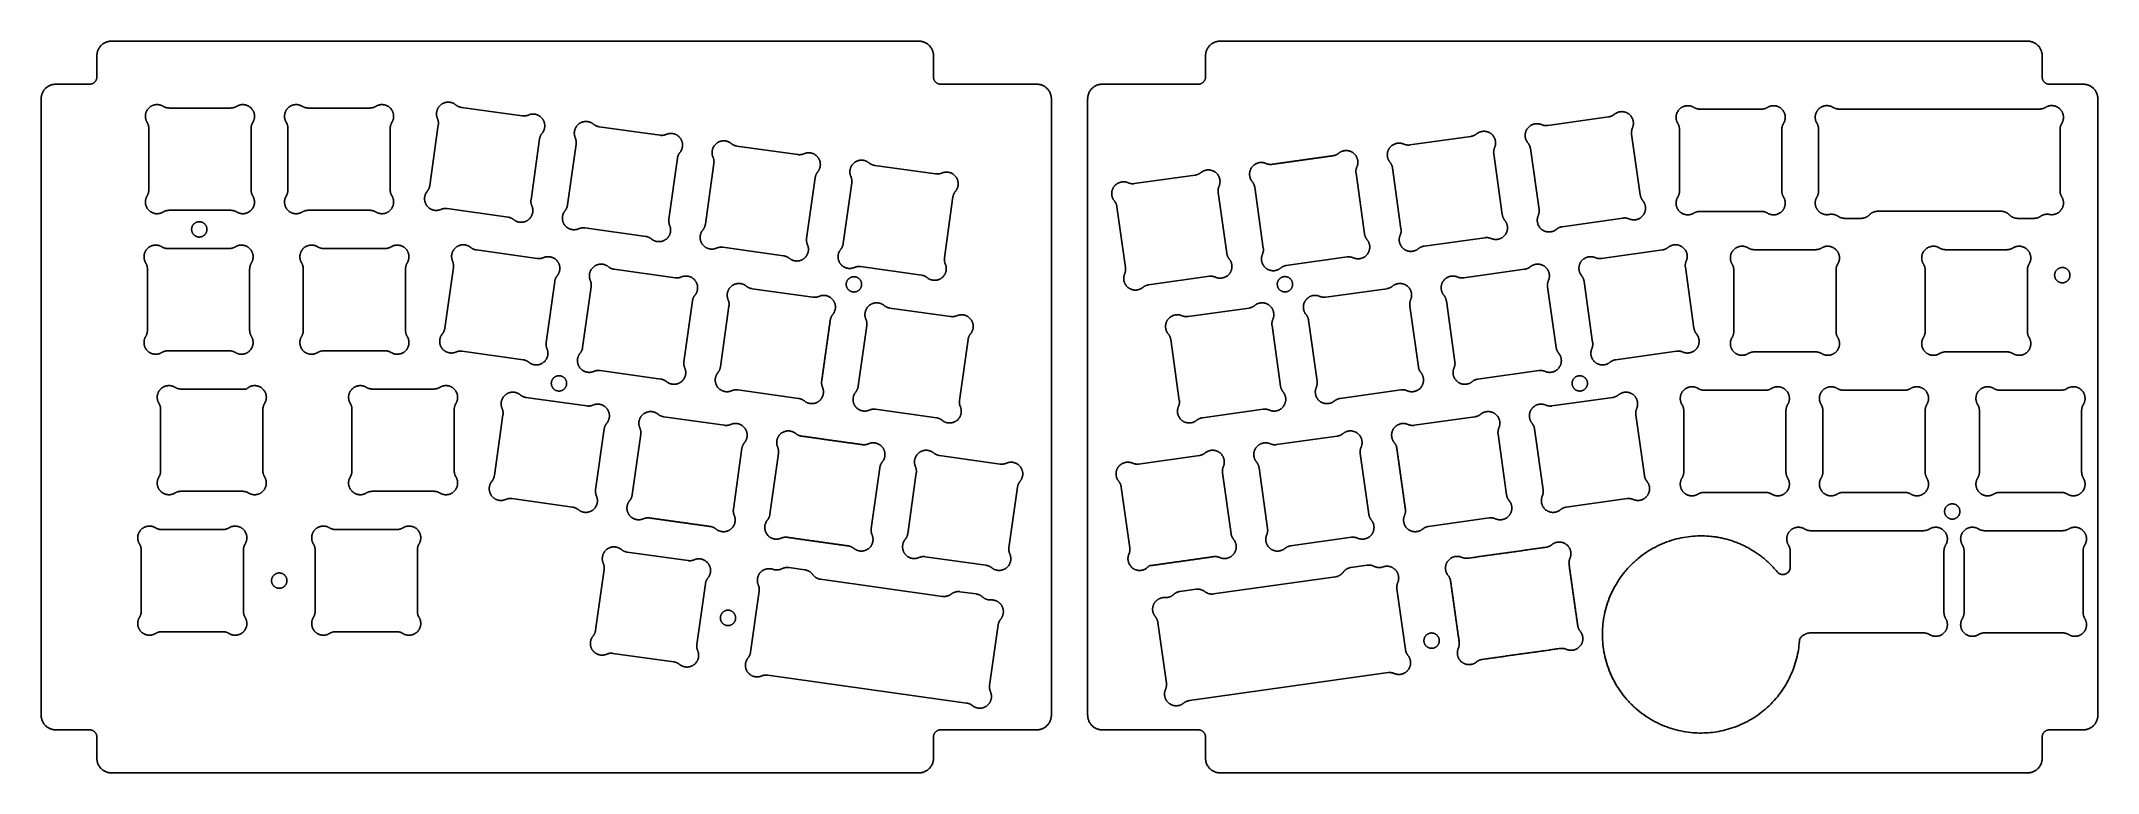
# Model space of a CAD drawing. Header units: millimetres. Extents: x -34 to 248, y -639 to -539.
import ezdxf

# ---------------------------------------------------------------- set-up
doc = ezdxf.new("R2010")
doc.units = ezdxf.units.MM
doc.header["$MEASUREMENT"] = 0
doc.layers.add('预设值', color=7, linetype='Continuous', true_color=0x000000)

msp = doc.modelspace()

# ---------------------------------------------------------------- linework, layer by layer
at = {"layer": '预设值'}
for p, q in [((-7.9, -548.09, -10.11), (-16.31, -548.09, -10.11)), ((11.15, -548.09, -10.11), (2.74, -548.09, -10.11)), ((32.01, -549.17, -10.11), (23.69, -548, -10.11)), ((193.26, -548.24, -10.11), (201.67, -548.24, -10.11)), ((-19.11, -550.89, -10.11), (-19.11, -559.3, -10.11)), ((-5.11, -559.3, -10.11), (-5.11, -550.89, -10.11)), ((-0.06, -550.89, -10.11), (-0.06, -559.3, -10.11)), ((13.94, -559.3, -10.11), (13.94, -550.89, -10.11)), ((20.53, -550.38, -10.11), (19.36, -558.71, -10.11)), ((50.88, -551.82, -10.11), (42.55, -550.65, -10.11)), ((172.42, -550.49, -10.11), (180.75, -549.3, -10.11)), ((183.91, -551.68, -10.11), (185.09, -560, -10.11)), ((190.46, -559.45, -10.11), (190.46, -551.04, -10.11)), ((204.47, -551.04, -10.11), (204.47, -559.45, -10.11)), ((33.22, -560.65, -10.11), (34.39, -552.33, -10.11)), ((39.39, -553.03, -10.11), (38.22, -561.36, -10.11)), ((69.74, -554.47, -10.11), (61.42, -553.3, -10.11)), ((153.55, -553.15, -10.11), (161.88, -551.98, -10.11)), ((165.03, -554.36, -10.11), (166.2, -562.69, -10.11)), ((171.23, -561.98, -10.11), (170.05, -553.65, -10.11)), ((52.09, -563.31, -10.11), (53.26, -554.98, -10.11)), ((58.26, -555.68, -10.11), (57.09, -564.01, -10.11)), ((88.61, -557.11, -10.11), (80.28, -555.95, -10.11)), ((115.82, -558.45, -10.11), (124.15, -557.28, -10.11)), ((146.17, -557.01, -10.11), (147.34, -565.33, -10.11)), ((152.33, -564.63, -10.11), (151.17, -556.3, -10.11)), ((70.95, -565.95, -10.11), (72.12, -557.63, -10.11)), ((77.13, -558.33, -10.11), (75.96, -566.66, -10.11)), ((89.83, -568.6, -10.11), (90.99, -560.27, -10.11)), ((127.31, -559.66, -10.11), (128.48, -567.98, -10.11)), ((133.48, -567.28, -10.11), (132.31, -558.95, -10.11)), ((-16.31, -562.1, -10.11), (-7.9, -562.1, -10.11)), ((2.74, -562.1, -10.11), (11.15, -562.1, -10.11)), ((21.74, -561.86, -10.11), (30.07, -563.03, -10.11)), ((114.61, -569.93, -10.11), (113.44, -561.61, -10.11)), ((182.72, -563.16, -10.11), (174.39, -564.35, -10.11)), ((201.67, -562.25, -10.11), (193.26, -562.25, -10.11)), ((40.6, -564.51, -10.11), (48.93, -565.68, -10.11)), ((163.82, -565.85, -10.11), (155.49, -567.01, -10.11)), ((13.24, -567.33, -10.11), (4.83, -567.33, -10.11)), ((34.08, -568.7, -10.11), (25.75, -567.53, -10.11)), ((59.47, -567.16, -10.11), (67.8, -568.33, -10.11)), ((144.96, -568.49, -10.11), (136.63, -569.66, -10.11)), ((179.78, -568.7, -10.11), (188.11, -567.53, -10.11)), ((200.69, -567.49, -10.11), (209.1, -567.49, -10.11)), ((226.88, -567.49, -10.11), (235.29, -567.49, -10.11)), ((-19.3, -570.13, -10.11), (-19.3, -578.54, -10.11)), ((-5.3, -578.54, -10.11), (-5.3, -570.13, -10.11)), ((2.04, -570.13, -10.11), (2.04, -578.54, -10.11)), ((16.04, -578.54, -10.11), (16.04, -570.13, -10.11)), ((22.59, -569.91, -10.11), (21.42, -578.23, -10.11)), ((52.94, -571.35, -10.11), (44.61, -570.18, -10.11)), ((78.34, -569.81, -10.11), (86.67, -570.98, -10.11)), ((126.1, -571.14, -10.11), (117.77, -572.31, -10.11)), ((160.92, -571.35, -10.11), (169.25, -570.18, -10.11)), ((191.27, -569.9, -10.11), (192.44, -578.23, -10.11)), ((197.89, -578.69, -10.11), (197.89, -570.28, -10.11)), ((211.89, -570.28, -10.11), (211.89, -578.69, -10.11)), ((224.09, -578.69, -10.11), (224.09, -570.28, -10.11)), ((238.09, -570.28, -10.11), (238.09, -578.69, -10.11)), ((35.29, -580.18, -10.11), (36.46, -571.85, -10.11)), ((41.46, -572.56, -10.11), (40.29, -580.89, -10.11)), ((71.81, -574, -10.11), (63.48, -572.83, -10.11)), ((142.05, -574, -10.11), (150.38, -572.83, -10.11)), ((172.4, -572.56, -10.11), (173.57, -580.88, -10.11)), ((178.57, -580.18, -10.11), (177.4, -571.85, -10.11)), ((54.15, -582.83, -10.11), (55.32, -574.51, -10.11)), ((60.32, -575.21, -10.11), (59.15, -583.54, -10.11)), ((90.67, -576.65, -10.11), (82.35, -575.48, -10.11)), ((123.19, -576.65, -10.11), (131.52, -575.48, -10.11)), ((140.84, -585.48, -10.11), (139.67, -577.16, -10.11)), ((153.54, -575.21, -10.11), (154.71, -583.54, -10.11)), ((159.71, -582.83, -10.11), (158.54, -574.5, -10.11)), ((79.19, -577.86, -10.11), (78.02, -586.19, -10.11)), ((91.88, -588.14, -10.11), (93.05, -579.81, -10.11)), ((121.98, -588.13, -10.11), (120.81, -579.81, -10.11)), ((134.67, -577.86, -10.11), (135.84, -586.19, -10.11)), ((-16.5, -581.34, -10.11), (-8.09, -581.34, -10.11)), ((4.83, -581.34, -10.11), (13.24, -581.34, -10.11)), ((23.8, -581.39, -10.11), (32.13, -582.56, -10.11)), ((190.06, -581.39, -10.11), (181.73, -582.56, -10.11)), ((209.1, -581.49, -10.11), (200.69, -581.49, -10.11)), ((235.29, -581.49, -10.11), (226.88, -581.49, -10.11)), ((42.67, -584.04, -10.11), (50.99, -585.21, -10.11)), ((171.19, -584.04, -10.11), (162.87, -585.21, -10.11)), ((-5.75, -586.57, -10.11), (-14.69, -586.57, -10.11)), ((19.91, -586.57, -10.11), (11.5, -586.57, -10.11)), ((40.86, -588.89, -10.11), (32.53, -587.72, -10.11)), ((61.53, -586.69, -10.11), (69.86, -587.86, -10.11)), ((152.33, -586.69, -10.11), (144, -587.86, -10.11)), ((173, -588.89, -10.11), (181.33, -587.72, -10.11)), ((193.83, -586.73, -10.11), (202.24, -586.73, -10.11)), ((212.88, -586.73, -10.11), (221.29, -586.73, -10.11)), ((234.31, -586.73, -10.11), (242.72, -586.73, -10.11)), ((-17.49, -589.37, -10.11), (-17.49, -597.78, -10.11)), ((-3.49, -597.78, -10.11), (-3.49, -589.37, -10.11)), ((8.71, -589.37, -10.11), (8.71, -597.78, -10.11)), ((22.71, -597.78, -10.11), (22.71, -589.37, -10.11)), ((29.38, -590.1, -10.11), (28.2, -598.42, -10.11)), ((59.72, -591.54, -10.11), (51.4, -590.37, -10.11)), ((80.4, -589.34, -10.11), (88.73, -590.51, -10.11)), ((133.46, -589.34, -10.11), (125.14, -590.51, -10.11)), ((154.14, -591.54, -10.11), (162.46, -590.37, -10.11)), ((184.49, -590.1, -10.11), (185.66, -598.42, -10.11)), ((191.04, -597.93, -10.11), (191.04, -589.52, -10.11)), ((205.04, -589.52, -10.11), (205.04, -597.93, -10.11)), ((210.09, -597.93, -10.11), (210.09, -589.52, -10.11)), ((224.09, -589.52, -10.11), (224.09, -597.93, -10.11)), ((231.52, -597.93, -10.11), (231.52, -589.52, -10.11)), ((245.52, -589.52, -10.11), (245.52, -597.93, -10.11)), ((42.07, -600.37, -10.11), (43.24, -592.04, -10.11)), ((48.24, -592.75, -10.11), (47.07, -601.07, -10.11)), ((135.27, -594.19, -10.11), (143.6, -593.02, -10.11)), ((165.62, -592.75, -10.11), (166.79, -601.07, -10.11)), ((171.79, -600.37, -10.11), (170.62, -592.04, -10.11)), ((60.93, -603.02, -10.11), (62.1, -594.69, -10.11)), ((67.1, -595.4, -10.11), (65.93, -603.73, -10.11)), ((97.45, -596.84, -10.11), (89.13, -595.67, -10.11)), ((116.41, -596.84, -10.11), (124.73, -595.67, -10.11)), ((146.76, -595.4, -10.11), (147.93, -603.73, -10.11)), ((79.8, -605.67, -10.11), (80.97, -597.35, -10.11)), ((85.97, -598.05, -10.11), (84.8, -606.38, -10.11)), ((127.89, -598.05, -10.11), (129.06, -606.38, -10.11)), ((134.06, -605.67, -10.11), (132.89, -597.35, -10.11)), ((-14.69, -600.58, -10.11), (-6.28, -600.58, -10.11)), ((11.5, -600.58, -10.11), (19.91, -600.58, -10.11)), ((30.58, -601.58, -10.11), (38.91, -602.75, -10.11)), ((98.66, -608.33, -10.11), (99.83, -600, -10.11)), ((115.2, -608.32, -10.11), (114.03, -600, -10.11)), ((183.28, -601.58, -10.11), (174.95, -602.75, -10.11)), ((202.24, -600.73, -10.11), (193.83, -600.73, -10.11)), ((221.29, -600.73, -10.11), (212.88, -600.73, -10.11)), ((242.72, -600.73, -10.11), (234.31, -600.73, -10.11)), ((164.41, -604.23, -10.11), (156.09, -605.4, -10.11)), ((-8.95, -605.81, -10.11), (-17.36, -605.81, -10.11)), ((14.86, -605.81, -10.11), (6.45, -605.81, -10.11)), ((145.55, -606.88, -10.11), (137.22, -608.05, -10.11)), ((-20.15, -608.61, -10.11), (-20.15, -617.02, -10.11)), ((-6.15, -617.02, -10.11), (-6.15, -608.61, -10.11)), ((3.66, -608.61, -10.11), (3.66, -617.02, -10.11)), ((17.66, -617.02, -10.11), (17.66, -608.61, -10.11)), ((54.72, -610.07, -10.11), (46.39, -608.9, -10.11)), ((70.73, -611.34, -10.11), (68.51, -611.03, -10.11)), ((87.18, -609.53, -10.11), (95.51, -610.71, -10.11)), ((145.48, -611.01, -10.11), (147.71, -610.7, -10.11)), ((43.23, -611.28, -10.11), (42.06, -619.61, -10.11)), ((55.92, -621.56, -10.11), (57.09, -613.23, -10.11)), ((89.55, -614.97, -10.11), (72.86, -612.62, -10.11)), ((126.67, -614.64, -10.11), (143.36, -612.29, -10.11)), ((64.45, -614.26, -10.11), (63.28, -622.59, -10.11)), ((94.17, -614.64, -10.11), (91.95, -614.33, -10.11)), ((122.05, -614.3, -10.11), (124.27, -613.99, -10.11)), ((151.77, -613.93, -10.11), (152.94, -622.26, -10.11)), ((96.01, -627.19, -10.11), (97.18, -618.86, -10.11)), ((120.21, -626.86, -10.11), (119.04, -618.53, -10.11)), ((-17.36, -619.81, -10.11), (-8.95, -619.81, -10.11)), ((6.45, -619.81, -10.11), (14.86, -619.81, -10.11)), ((44.44, -622.77, -10.11), (52.77, -623.94, -10.11)), ((65.66, -625.75, -10.11), (92.85, -629.57, -10.11)), ((150.56, -625.41, -10.11), (123.36, -629.24, -10.11))]:
    msp.add_line(p, q, dxfattribs=at)
for points, weights in [([(-26.22, -540.93, -10.11), (-26.22, -538.93, -10.11), (-24.22, -538.93, -10.11)], [1, 0.707106781187, 1]), ([(86.32, -538.93, -10.11), (88.32, -538.93, -10.11), (88.32, -540.93, -10.11)], [1, 0.707106781187, 1]), ([(125.57, -540.93, -10.11), (125.57, -538.93, -10.11), (127.57, -538.93, -10.11)], [1, 0.707106781187, 1]), ([(238.11, -538.93, -10.11), (240.11, -538.93, -10.11), (240.11, -540.93, -10.11)], [1, 0.707106781187, 1]), ([(-33.85, -546.83, -10.11), (-33.85, -544.83, -10.11), (-31.85, -544.83, -10.11)], [1, 0.707106781187, 1]), ([(-27.22, -544.83, -10.11), (-26.22, -544.83, -10.11), (-26.22, -543.83, -10.11)], [1, 0.707106781187, 1]), ([(88.32, -543.83, -10.11), (88.32, -544.83, -10.11), (89.32, -544.83, -10.11)], [1, 0.707106781187, 1]), ([(102.46, -544.83, -10.11), (104.46, -544.83, -10.11), (104.46, -546.83, -10.11)], [1, 0.707106781187, 1]), ([(109.43, -546.83, -10.11), (109.43, -544.83, -10.11), (111.43, -544.83, -10.11)], [1, 0.707106781187, 1]), ([(124.57, -544.83, -10.11), (125.57, -544.83, -10.11), (125.57, -543.83, -10.11)], [1, 0.707106781187, 1]), ([(240.11, -543.83, -10.11), (240.11, -544.83, -10.11), (241.11, -544.83, -10.11)], [1, 0.707106781187, 1]), ([(245.74, -544.83, -10.11), (247.74, -544.83, -10.11), (247.74, -546.83, -10.11)], [1, 0.707106781187, 1]), ([(-17.14, -547.86, -10.11), (-16.76, -548.09, -10.11), (-16.31, -548.09, -10.11)], [1, 0.9625501825, 1]), ([(-7.9, -548.09, -10.11), (-7.45, -548.09, -10.11), (-7.07, -547.86, -10.11)], [1, 0.9625501825, 1]), ([(1.91, -547.86, -10.11), (2.29, -548.09, -10.11), (2.74, -548.09, -10.11)], [1, 0.9625501825, 1]), ([(11.15, -548.09, -10.11), (11.6, -548.09, -10.11), (11.98, -547.86, -10.11)], [1, 0.9625501825, 1]), ([(22.9, -547.65, -10.11), (23.24, -547.94, -10.11), (23.69, -548, -10.11)], [1, 0.962542061912, 1]), ([(32.01, -549.17, -10.11), (32.46, -549.23, -10.11), (32.87, -549.05, -10.11)], [1, 0.962543248109, 1]), ([(180.75, -549.3, -10.11), (181.19, -549.24, -10.11), (181.53, -548.96, -10.11)], [1, 0.962542978378, 1]), ([(192.43, -548.01, -10.11), (192.81, -548.24, -10.11), (193.26, -548.24, -10.11)], [1, 0.962543598394, 1]), ([(201.67, -548.24, -10.11), (202.12, -548.24, -10.11), (202.5, -548.01, -10.11)], [1, 0.962543598394, 1]), ([(211.48, -548, -10.11), (211.86, -548.23, -10.11), (212.31, -548.23, -10.11)], [1, 0.962544589527, 1]), ([(239.77, -548.23, -10.11), (240.21, -548.23, -10.11), (240.6, -547.99, -10.11)], [0.999999982136, 0.962536719844, 1]), ([(-19.11, -550.89, -10.11), (-19.11, -550.44, -10.11), (-19.34, -550.06, -10.11)], [1, 0.962536355332, 1]), ([(-4.87, -550.06, -10.11), (-5.11, -550.44, -10.11), (-5.11, -550.89, -10.11)], [1, 0.962536355332, 1]), ([(-0.06, -550.89, -10.11), (-0.06, -550.44, -10.11), (-0.29, -550.06, -10.11)], [1, 0.962536355332, 1]), ([(14.18, -550.06, -10.11), (13.94, -550.44, -10.11), (13.94, -550.89, -10.11)], [1, 0.962536355332, 1]), ([(20.53, -550.38, -10.11), (20.59, -549.94, -10.11), (20.41, -549.53, -10.11)], [1, 0.962553808842, 1]), ([(34.74, -551.54, -10.11), (34.45, -551.88, -10.11), (34.39, -552.33, -10.11)], [1, 0.962545990338, 1]), ([(41.76, -550.3, -10.11), (42.11, -550.59, -10.11), (42.55, -550.65, -10.11)], [1, 0.962539657887, 1]), ([(50.88, -551.82, -10.11), (51.32, -551.88, -10.11), (51.73, -551.71, -10.11)], [1, 0.962543080654, 1]), ([(161.88, -551.98, -10.11), (162.32, -551.92, -10.11), (162.67, -551.64, -10.11)], [1, 0.96254690135, 1]), ([(171.57, -550.37, -10.11), (171.98, -550.55, -10.11), (172.42, -550.49, -10.11)], [1, 0.962541043252, 1]), ([(184.02, -550.82, -10.11), (183.84, -551.23, -10.11), (183.91, -551.68, -10.11)], [1, 0.962541776374, 1]), ([(190.46, -551.04, -10.11), (190.46, -550.59, -10.11), (190.23, -550.21, -10.11)], [1, 0.962542940005, 1]), ([(204.7, -550.21, -10.11), (204.47, -550.59, -10.11), (204.47, -551.04, -10.11)], [1, 0.962542940004, 1]), ([(209.51, -551.02, -10.11), (209.51, -550.58, -10.11), (209.28, -550.2, -10.11)], [1, 0.9625432692, 1]), ([(242.8, -550.19, -10.11), (242.56, -550.58, -10.11), (242.56, -551.02, -10.11)], [1, 0.96254327813, 0.999999982139]), ([(39.39, -553.03, -10.11), (39.46, -552.59, -10.11), (39.28, -552.18, -10.11)], [1, 0.962548092829, 1]), ([(53.6, -554.19, -10.11), (53.32, -554.53, -10.11), (53.26, -554.98, -10.11)], [1, 0.962556202283, 1]), ([(60.63, -552.95, -10.11), (60.97, -553.24, -10.11), (61.42, -553.3, -10.11)], [1, 0.962539259672, 1]), ([(69.74, -554.47, -10.11), (70.19, -554.53, -10.11), (70.6, -554.35, -10.11)], [1, 0.962543845562, 1]), ([(143.01, -554.63, -10.11), (143.46, -554.56, -10.11), (143.8, -554.28, -10.11)], [1, 0.962542061912, 1]), ([(152.7, -553.03, -10.11), (153.11, -553.21, -10.11), (153.55, -553.15, -10.11)], [1, 0.962546621118, 1]), ([(165.15, -553.51, -10.11), (164.97, -553.92, -10.11), (165.03, -554.36, -10.11)], [1, 0.962536478936, 1]), ([(170.05, -553.65, -10.11), (169.98, -553.21, -10.11), (169.7, -552.86, -10.11)], [1, 0.962540757654, 1]), ([(58.26, -555.68, -10.11), (58.32, -555.24, -10.11), (58.14, -554.83, -10.11)], [1, 0.962538973698, 1]), ([(72.47, -556.84, -10.11), (72.19, -557.18, -10.11), (72.12, -557.63, -10.11)], [1, 0.962544476462, 1]), ([(77.13, -558.33, -10.11), (77.19, -557.89, -10.11), (77.01, -557.48, -10.11)], [1, 0.962543091336, 1]), ([(79.49, -555.6, -10.11), (79.84, -555.89, -10.11), (80.28, -555.95, -10.11)], [1, 0.96254690135, 1]), ([(88.61, -557.11, -10.11), (89.05, -557.17, -10.11), (89.46, -557, -10.11)], [1, 0.96254344692, 1]), ([(124.15, -557.28, -10.11), (124.59, -557.21, -10.11), (124.94, -556.93, -10.11)], [1, 0.962534970604, 1]), ([(133.83, -555.68, -10.11), (134.24, -555.86, -10.11), (134.69, -555.8, -10.11)], [1, 0.962544762008, 1]), ([(146.29, -556.15, -10.11), (146.11, -556.56, -10.11), (146.17, -557.01, -10.11)], [1, 0.962541776374, 1]), ([(151.17, -556.3, -10.11), (151.11, -555.86, -10.11), (150.82, -555.52, -10.11)], [1, 0.962536462574, 1]), ([(-19.34, -560.13, -10.11), (-19.11, -559.75, -10.11), (-19.11, -559.3, -10.11)], [1, 0.962536355332, 1]), ([(-5.11, -559.3, -10.11), (-5.11, -559.75, -10.11), (-4.87, -560.13, -10.11)], [1, 0.962536355332, 1]), ([(-0.29, -560.13, -10.11), (-0.06, -559.75, -10.11), (-0.06, -559.3, -10.11)], [1, 0.962536355332, 1]), ([(13.94, -559.3, -10.11), (13.94, -559.75, -10.11), (14.18, -560.13, -10.11)], [1, 0.962536355332, 1]), ([(19.01, -559.49, -10.11), (19.3, -559.15, -10.11), (19.36, -558.71, -10.11)], [1, 0.962533956751, 1]), ([(91.34, -559.48, -10.11), (91.05, -559.83, -10.11), (90.99, -560.27, -10.11)], [1, 0.962539637036, 1]), ([(114.97, -558.33, -10.11), (115.38, -558.51, -10.11), (115.82, -558.45, -10.11)], [1, 0.962546453011, 1]), ([(127.42, -558.8, -10.11), (127.24, -559.21, -10.11), (127.31, -559.66, -10.11)], [1, 0.962540289121, 1]), ([(132.31, -558.95, -10.11), (132.24, -558.51, -10.11), (131.96, -558.17, -10.11)], [1, 0.962544476462, 1]), ([(185.09, -560, -10.11), (185.16, -560.45, -10.11), (185.44, -560.79, -10.11)], [1, 0.962547278657, 1]), ([(190.23, -560.28, -10.11), (190.46, -559.9, -10.11), (190.46, -559.45, -10.11)], [1, 0.962542940004, 1]), ([(204.47, -559.45, -10.11), (204.47, -559.9, -10.11), (204.7, -560.28, -10.11)], [1, 0.962542940005, 1]), ([(209.28, -560.26, -10.11), (209.51, -559.88, -10.11), (209.51, -559.43, -10.11)], [1, 0.9625432692, 1]), ([(242.56, -559.43, -10.11), (242.56, -559.88, -10.11), (242.8, -560.26, -10.11)], [1, 0.96254327813, 0.999999982139]), ([(-17.14, -562.33, -10.11), (-16.76, -562.1, -10.11), (-16.31, -562.1, -10.11)], [1, 0.9625501825, 1]), ([(-7.07, -562.33, -10.11), (-7.45, -562.1, -10.11), (-7.9, -562.1, -10.11)], [1, 0.9625501825, 1]), ([(2.74, -562.1, -10.11), (2.29, -562.1, -10.11), (1.91, -562.33, -10.11)], [1, 0.9625501825, 1]), ([(11.98, -562.33, -10.11), (11.6, -562.1, -10.11), (11.15, -562.1, -10.11)], [1, 0.962550182499, 1]), ([(21.74, -561.86, -10.11), (21.29, -561.8, -10.11), (20.88, -561.98, -10.11)], [1, 0.962534242525, 1]), ([(30.07, -563.03, -10.11), (30.51, -563.1, -10.11), (30.85, -563.38, -10.11)], [1, 0.962551084183, 1]), ([(33.22, -560.65, -10.11), (33.16, -561.1, -10.11), (33.34, -561.51, -10.11)], [1, 0.962541776374, 1]), ([(38.22, -561.36, -10.11), (38.16, -561.8, -10.11), (37.88, -562.15, -10.11)], [1, 0.962542245207, 1]), ([(113.44, -561.61, -10.11), (113.38, -561.16, -10.11), (113.09, -560.82, -10.11)], [1, 0.962543559748, 1]), ([(166.2, -562.69, -10.11), (166.26, -563.14, -10.11), (166.54, -563.48, -10.11)], [1, 0.962543074976, 1]), ([(171.12, -562.83, -10.11), (171.3, -562.42, -10.11), (171.23, -561.98, -10.11)], [1, 0.962548297298, 1]), ([(183.57, -563.28, -10.11), (183.16, -563.1, -10.11), (182.72, -563.16, -10.11)], [1, 0.962541959728, 1]), ([(193.26, -562.25, -10.11), (192.81, -562.25, -10.11), (192.43, -562.48, -10.11)], [1, 0.962543598394, 1]), ([(202.5, -562.48, -10.11), (202.12, -562.25, -10.11), (201.67, -562.25, -10.11)], [1, 0.962543598394, 1]), ([(212.18, -562.92, -10.11), (211.62, -562.53, -10.11), (210.96, -562.67, -10.11)], [1, 0.920243227816, 1]), ([(213.08, -563.2, -10.11), (212.58, -563.2, -10.11), (212.18, -562.92, -10.11)], [1, 0.954613140254, 0.999999978358]), ([(216.47, -562.71, -10.11), (216, -563.2, -10.11), (215.33, -563.2, -10.11)], [1, 0.920419317133, 1]), ([(217.61, -562.23, -10.11), (216.94, -562.23, -10.11), (216.47, -562.71, -10.11)], [0.99999996208, 0.920474997277, 0.99999996208]), ([(235.61, -562.71, -10.11), (235.14, -562.23, -10.11), (234.47, -562.23, -10.11)], [1, 0.920450277919, 1]), ([(236.75, -563.2, -10.11), (236.08, -563.2, -10.11), (235.61, -562.71, -10.11)], [0.999999962099, 0.92051659656, 0.999999962099]), ([(239.9, -562.92, -10.11), (239.49, -563.2, -10.11), (238.99, -563.2, -10.11)], [1, 0.954472401428, 1]), ([(241.12, -562.67, -10.11), (240.45, -562.53, -10.11), (239.9, -562.92, -10.11)], [1, 0.920221678549, 1]), ([(40.6, -564.51, -10.11), (40.16, -564.45, -10.11), (39.75, -564.63, -10.11)], [1, 0.962547767485, 1]), ([(49.72, -566.03, -10.11), (49.37, -565.75, -10.11), (48.93, -565.68, -10.11)], [1, 0.962534970604, 1]), ([(52.09, -563.31, -10.11), (52.03, -563.75, -10.11), (52.2, -564.16, -10.11)], [1, 0.962534134408, 1]), ([(56.74, -564.8, -10.11), (57.03, -564.45, -10.11), (57.09, -564.01, -10.11)], [1, 0.962550997306, 1]), ([(70.95, -565.95, -10.11), (70.89, -566.4, -10.11), (71.07, -566.81, -10.11)], [1, 0.962545494969, 1]), ([(147.34, -565.33, -10.11), (147.4, -565.78, -10.11), (147.69, -566.12, -10.11)], [1, 0.962544476462, 1]), ([(152.22, -565.49, -10.11), (152.4, -565.08, -10.11), (152.33, -564.63, -10.11)], [1, 0.962543091337, 1]), ([(164.67, -565.96, -10.11), (164.26, -565.79, -10.11), (163.82, -565.85, -10.11)], [1, 0.962546884988, 1]), ([(174.39, -564.35, -10.11), (173.95, -564.41, -10.11), (173.61, -564.7, -10.11)], [1, 0.962542061912, 1]), ([(-17.33, -567.1, -10.11), (-16.95, -567.33, -10.11), (-16.5, -567.33, -10.11)], [1, 0.962543598394, 1]), ([(-8.09, -567.33, -10.11), (-7.64, -567.33, -10.11), (-7.26, -567.1, -10.11)], [1, 0.962543598394, 1]), ([(4.83, -567.33, -10.11), (4.39, -567.33, -10.11), (4, -567.1, -10.11)], [1, 0.962553474712, 1]), ([(13.24, -567.33, -10.11), (13.69, -567.33, -10.11), (14.07, -567.1, -10.11)], [1, 0.962553474712, 1]), ([(24.96, -567.18, -10.11), (25.31, -567.47, -10.11), (25.75, -567.53, -10.11)], [1, 0.962549235019, 1]), ([(34.08, -568.7, -10.11), (34.52, -568.76, -10.11), (34.93, -568.58, -10.11)], [1, 0.962538876813, 1]), ([(58.62, -567.28, -10.11), (59.03, -567.1, -10.11), (59.47, -567.16, -10.11)], [1, 0.962544762008, 1]), ([(68.59, -568.68, -10.11), (68.24, -568.4, -10.11), (67.8, -568.33, -10.11)], [1, 0.962538343166, 1]), ([(75.62, -567.45, -10.11), (75.9, -567.1, -10.11), (75.96, -566.66, -10.11)], [1, 0.962539637036, 1]), ([(89.94, -569.45, -10.11), (89.77, -569.04, -10.11), (89.83, -568.6, -10.11)], [1, 0.962543091337, 1]), ([(128.48, -567.98, -10.11), (128.54, -568.43, -10.11), (128.82, -568.77, -10.11)], [1, 0.962551363153, 1]), ([(133.36, -568.13, -10.11), (133.54, -567.72, -10.11), (133.48, -567.28, -10.11)], [1, 0.962541776374, 1]), ([(145.81, -568.61, -10.11), (145.4, -568.43, -10.11), (144.96, -568.49, -10.11)], [1, 0.962544762008, 1]), ([(155.49, -567.01, -10.11), (155.05, -567.08, -10.11), (154.7, -567.36, -10.11)], [1, 0.962546637481, 1]), ([(178.93, -568.58, -10.11), (179.34, -568.76, -10.11), (179.78, -568.7, -10.11)], [1, 0.962547936004, 1]), ([(188.11, -567.53, -10.11), (188.55, -567.46, -10.11), (188.9, -567.18, -10.11)], [1, 0.962547181486, 1]), ([(199.86, -567.25, -10.11), (200.24, -567.49, -10.11), (200.69, -567.49, -10.11)], [1, 0.96253964785, 1]), ([(209.1, -567.49, -10.11), (209.55, -567.49, -10.11), (209.93, -567.25, -10.11)], [1, 0.962546890394, 1]), ([(226.05, -567.25, -10.11), (226.43, -567.49, -10.11), (226.88, -567.49, -10.11)], [1, 0.962543598394, 1]), ([(235.29, -567.49, -10.11), (235.74, -567.49, -10.11), (236.12, -567.25, -10.11)], [1, 0.962542940005, 1]), ([(-19.3, -570.13, -10.11), (-19.3, -569.68, -10.11), (-19.53, -569.3, -10.11)], [1, 0.962542940005, 1]), ([(-5.06, -569.3, -10.11), (-5.3, -569.68, -10.11), (-5.3, -570.13, -10.11)], [1, 0.962542940005, 1]), ([(2.04, -570.13, -10.11), (2.04, -569.68, -10.11), (1.81, -569.3, -10.11)], [1, 0.96253306245, 1]), ([(16.27, -569.3, -10.11), (16.04, -569.68, -10.11), (16.04, -570.13, -10.11)], [1, 0.96253306245, 1]), ([(22.59, -569.91, -10.11), (22.66, -569.46, -10.11), (22.48, -569.05, -10.11)], [1, 0.962548297298, 1]), ([(36.8, -571.07, -10.11), (36.52, -571.41, -10.11), (36.46, -571.85, -10.11)], [1, 0.962544196132, 1]), ([(43.83, -569.83, -10.11), (44.17, -570.12, -10.11), (44.61, -570.18, -10.11)], [1, 0.962549304307, 1]), ([(52.94, -571.35, -10.11), (53.39, -571.41, -10.11), (53.8, -571.23, -10.11)], [1, 0.96253620427, 1]), ([(78.34, -569.81, -10.11), (77.9, -569.75, -10.11), (77.49, -569.93, -10.11)], [1, 0.96254344692, 1]), ([(87.46, -571.32, -10.11), (87.12, -571.04, -10.11), (86.67, -570.98, -10.11)], [1, 0.96254690135, 1]), ([(114.5, -570.79, -10.11), (114.67, -570.38, -10.11), (114.61, -569.93, -10.11)], [1, 0.962548092829, 1]), ([(126.95, -571.26, -10.11), (126.54, -571.08, -10.11), (126.1, -571.14, -10.11)], [1, 0.962538241075, 1]), ([(136.63, -569.66, -10.11), (136.19, -569.72, -10.11), (135.85, -570.01, -10.11)], [1, 0.962542061912, 1]), ([(160.06, -571.23, -10.11), (160.48, -571.41, -10.11), (160.92, -571.35, -10.11)], [1, 0.962542800429, 1]), ([(169.25, -570.18, -10.11), (169.69, -570.11, -10.11), (170.03, -569.83, -10.11)], [1, 0.962544028588, 1]), ([(177.4, -571.85, -10.11), (177.34, -571.41, -10.11), (177.06, -571.06, -10.11)], [1, 0.962535239482, 1]), ([(191.38, -569.05, -10.11), (191.2, -569.46, -10.11), (191.27, -569.9, -10.11)], [1, 0.962530043573, 1]), ([(197.89, -570.28, -10.11), (197.89, -569.83, -10.11), (197.66, -569.45, -10.11)], [1, 0.962546890394, 1]), ([(212.13, -569.45, -10.11), (211.89, -569.83, -10.11), (211.89, -570.28, -10.11)], [1, 0.96253964785, 1]), ([(224.09, -570.28, -10.11), (224.09, -569.83, -10.11), (223.85, -569.45, -10.11)], [1, 0.962542940004, 1]), ([(238.32, -569.45, -10.11), (238.09, -569.83, -10.11), (238.09, -570.28, -10.11)], [1, 0.962543598394, 1]), ([(41.34, -571.71, -10.11), (41.52, -572.12, -10.11), (41.46, -572.56, -10.11)], [1, 0.962538973698, 1]), ([(55.67, -573.72, -10.11), (55.38, -574.06, -10.11), (55.32, -574.51, -10.11)], [1, 0.96253683477, 1]), ([(60.32, -575.21, -10.11), (60.39, -574.77, -10.11), (60.21, -574.35, -10.11)], [1, 0.962538251436, 1]), ([(62.69, -572.48, -10.11), (63.04, -572.77, -10.11), (63.48, -572.83, -10.11)], [1, 0.962549784429, 1]), ([(71.81, -574, -10.11), (72.25, -574.06, -10.11), (72.66, -573.88, -10.11)], [1, 0.96254428784, 1]), ([(117.77, -572.31, -10.11), (117.33, -572.37, -10.11), (116.98, -572.66, -10.11)], [1, 0.962543182859, 1]), ([(141.2, -573.88, -10.11), (141.61, -574.06, -10.11), (142.05, -574, -10.11)], [1, 0.96254942332, 1]), ([(150.38, -572.83, -10.11), (150.82, -572.77, -10.11), (151.17, -572.48, -10.11)], [1, 0.962543463063, 1]), ([(153.65, -574.35, -10.11), (153.48, -574.76, -10.11), (153.54, -575.21, -10.11)], [1, 0.962533396263, 1]), ([(158.54, -574.5, -10.11), (158.48, -574.06, -10.11), (158.19, -573.72, -10.11)], [1, 0.96254940205, 1]), ([(172.52, -571.7, -10.11), (172.34, -572.11, -10.11), (172.4, -572.56, -10.11)], [1, 0.96254437444, 1]), ([(74.53, -576.37, -10.11), (74.25, -576.71, -10.11), (74.19, -577.16, -10.11)], [1, 0.962534323617, 1]), ([(79.19, -577.86, -10.11), (79.25, -577.42, -10.11), (79.07, -577.01, -10.11)], [1, 0.962553533755, 1]), ([(81.56, -575.13, -10.11), (81.9, -575.42, -10.11), (82.35, -575.48, -10.11)], [1, 0.962542061912, 1]), ([(90.67, -576.65, -10.11), (91.12, -576.71, -10.11), (91.53, -576.54, -10.11)], [1, 0.962544363626, 1]), ([(122.33, -576.53, -10.11), (122.74, -576.71, -10.11), (123.19, -576.65, -10.11)], [1, 0.962543371383, 1]), ([(131.52, -575.48, -10.11), (131.96, -575.42, -10.11), (132.3, -575.13, -10.11)], [1, 0.962542779327, 1]), ([(134.79, -577.01, -10.11), (134.61, -577.42, -10.11), (134.67, -577.86, -10.11)], [1, 0.962539652896, 1]), ([(139.67, -577.16, -10.11), (139.61, -576.71, -10.11), (139.33, -576.37, -10.11)], [1, 0.962540272782, 1]), ([(-19.53, -579.37, -10.11), (-19.3, -578.99, -10.11), (-19.3, -578.54, -10.11)], [1, 0.962542940005, 1]), ([(-5.3, -578.54, -10.11), (-5.3, -578.99, -10.11), (-5.06, -579.37, -10.11)], [1, 0.962542940005, 1]), ([(1.81, -579.37, -10.11), (2.04, -578.99, -10.11), (2.04, -578.54, -10.11)], [1, 0.96253306245, 1]), ([(16.04, -578.54, -10.11), (16.04, -578.99, -10.11), (16.27, -579.37, -10.11)], [1, 0.96253306245, 1]), ([(21.08, -579.02, -10.11), (21.36, -578.68, -10.11), (21.42, -578.23, -10.11)], [1, 0.962536666934, 1]), ([(93.4, -579.02, -10.11), (93.11, -579.36, -10.11), (93.05, -579.81, -10.11)], [1, 0.962544874843, 1]), ([(120.81, -579.81, -10.11), (120.75, -579.36, -10.11), (120.46, -579.02, -10.11)], [1, 0.962532947756, 1]), ([(192.44, -578.23, -10.11), (192.5, -578.68, -10.11), (192.78, -579.02, -10.11)], [1, 0.962547914349, 1]), ([(197.66, -579.52, -10.11), (197.89, -579.14, -10.11), (197.89, -578.69, -10.11)], [1, 0.96253964785, 1]), ([(211.89, -578.69, -10.11), (211.89, -579.14, -10.11), (212.13, -579.52, -10.11)], [1, 0.96242634656, 1]), ([(223.85, -579.52, -10.11), (224.09, -579.14, -10.11), (224.09, -578.69, -10.11)], [1, 0.962532646564, 1]), ([(238.09, -578.69, -10.11), (238.09, -579.14, -10.11), (238.32, -579.52, -10.11)], [1, 0.962542940005, 1]), ([(-16.5, -581.34, -10.11), (-16.95, -581.34, -10.11), (-17.33, -581.57, -10.11)], [1, 0.962543598394, 1]), ([(-7.26, -581.57, -10.11), (-7.64, -581.34, -10.11), (-8.09, -581.34, -10.11)], [1, 0.962543598394, 1]), ([(4.83, -581.34, -10.11), (4.39, -581.34, -10.11), (4, -581.57, -10.11)], [1, 0.962553474712, 1]), ([(14.07, -581.57, -10.11), (13.69, -581.34, -10.11), (13.24, -581.34, -10.11)], [1, 0.962553474712, 1]), ([(23.8, -581.39, -10.11), (23.36, -581.33, -10.11), (22.95, -581.51, -10.11)], [1, 0.962545133759, 1]), ([(32.92, -582.91, -10.11), (32.57, -582.62, -10.11), (32.13, -582.56, -10.11)], [1, 0.962542978378, 1]), ([(35.29, -580.18, -10.11), (35.23, -580.63, -10.11), (35.4, -581.04, -10.11)], [1, 0.962540768467, 1]), ([(39.94, -581.67, -10.11), (40.23, -581.33, -10.11), (40.29, -580.89, -10.11)], [1, 0.962548593734, 1]), ([(54.15, -582.83, -10.11), (54.09, -583.28, -10.11), (54.27, -583.69, -10.11)], [1, 0.962550732363, 1]), ([(159.59, -583.69, -10.11), (159.77, -583.28, -10.11), (159.71, -582.83, -10.11)], [1, 0.962536845258, 1]), ([(173.57, -580.88, -10.11), (173.64, -581.33, -10.11), (173.92, -581.67, -10.11)], [1, 0.962541873318, 1]), ([(178.46, -581.03, -10.11), (178.64, -580.62, -10.11), (178.57, -580.18, -10.11)], [1, 0.962542719223, 1]), ([(181.73, -582.56, -10.11), (181.29, -582.62, -10.11), (180.94, -582.91, -10.11)], [1, 0.962542739912, 1]), ([(190.91, -581.51, -10.11), (190.5, -581.33, -10.11), (190.06, -581.39, -10.11)], [1, 0.962552377303, 1]), ([(200.69, -581.49, -10.11), (200.24, -581.49, -10.11), (199.86, -581.72, -10.11)], [1, 0.962546890394, 1]), ([(209.93, -581.72, -10.11), (209.55, -581.49, -10.11), (209.1, -581.49, -10.11)], [1, 0.962660029569, 1]), ([(226.88, -581.49, -10.11), (226.43, -581.49, -10.11), (226.05, -581.72, -10.11)], [1, 0.962553890495, 1]), ([(236.12, -581.72, -10.11), (235.74, -581.49, -10.11), (235.29, -581.49, -10.11)], [1, 0.962543598394, 1]), ([(42.67, -584.04, -10.11), (42.22, -583.98, -10.11), (41.81, -584.16, -10.11)], [1, 0.96254716569, 1]), ([(51.78, -585.56, -10.11), (51.44, -585.28, -10.11), (50.99, -585.21, -10.11)], [1, 0.962538343166, 1]), ([(58.81, -584.32, -10.11), (59.09, -583.98, -10.11), (59.15, -583.54, -10.11)], [1, 0.962540752649, 1]), ([(73.02, -585.49, -10.11), (72.95, -585.93, -10.11), (73.13, -586.34, -10.11)], [1, 0.962544680168, 1]), ([(140.73, -586.34, -10.11), (140.91, -585.93, -10.11), (140.84, -585.48, -10.11)], [1, 0.962539917289, 1]), ([(154.71, -583.54, -10.11), (154.77, -583.98, -10.11), (155.05, -584.32, -10.11)], [1, 0.962546793274, 1]), ([(162.87, -585.21, -10.11), (162.42, -585.27, -10.11), (162.08, -585.56, -10.11)], [1, 0.962537772393, 1]), ([(172.05, -584.16, -10.11), (171.64, -583.98, -10.11), (171.19, -584.04, -10.11)], [1, 0.962549056251, 1]), ([(-15.52, -586.34, -10.11), (-15.14, -586.57, -10.11), (-14.69, -586.57, -10.11)], [1, 0.962545573812, 1]), ([(11.5, -586.57, -10.11), (11.05, -586.57, -10.11), (10.67, -586.34, -10.11)], [1, 0.962545573812, 1]), ([(19.91, -586.57, -10.11), (20.36, -586.57, -10.11), (20.74, -586.34, -10.11)], [1, 0.962545483612, 1]), ([(31.74, -587.37, -10.11), (32.09, -587.66, -10.11), (32.53, -587.72, -10.11)], [1, 0.962546697146, 1]), ([(61.53, -586.69, -10.11), (61.09, -586.63, -10.11), (60.68, -586.81, -10.11)], [1, 0.962545856507, 1]), ([(70.65, -588.21, -10.11), (70.3, -587.93, -10.11), (69.86, -587.86, -10.11)], [1, 0.962548215836, 1]), ([(77.67, -586.98, -10.11), (77.95, -586.63, -10.11), (78.02, -586.19, -10.11)], [1, 0.962533116252, 1]), ([(92, -588.99, -10.11), (91.82, -588.58, -10.11), (91.88, -588.14, -10.11)], [1, 0.962541776374, 1]), ([(121.86, -588.99, -10.11), (122.04, -588.58, -10.11), (121.98, -588.13, -10.11)], [1, 0.962553977018, 1]), ([(135.84, -586.19, -10.11), (135.91, -586.63, -10.11), (136.19, -586.97, -10.11)], [1, 0.96254727302, 1]), ([(144, -587.86, -10.11), (143.56, -587.93, -10.11), (143.21, -588.21, -10.11)], [1, 0.962542546603, 1]), ([(153.18, -586.81, -10.11), (152.77, -586.63, -10.11), (152.33, -586.69, -10.11)], [1, 0.962550339706, 1]), ([(181.33, -587.72, -10.11), (181.77, -587.65, -10.11), (182.12, -587.37, -10.11)], [1, 0.962540176039, 1]), ([(193, -586.49, -10.11), (193.38, -586.73, -10.11), (193.83, -586.73, -10.11)], [1, 0.962542281525, 1]), ([(202.24, -586.73, -10.11), (202.69, -586.73, -10.11), (203.07, -586.49, -10.11)], [1, 0.962542281525, 1]), ([(212.05, -586.49, -10.11), (212.43, -586.73, -10.11), (212.88, -586.73, -10.11)], [1, 0.962542281525, 1]), ([(221.29, -586.73, -10.11), (221.74, -586.73, -10.11), (222.12, -586.49, -10.11)], [1, 0.962542281525, 1]), ([(233.48, -586.49, -10.11), (233.86, -586.73, -10.11), (234.31, -586.73, -10.11)], [1, 0.962538989345, 1]), ([(242.72, -586.73, -10.11), (243.17, -586.73, -10.11), (243.55, -586.49, -10.11)], [1, 0.962538989345, 1]), ([(-17.49, -589.37, -10.11), (-17.49, -588.92, -10.11), (-17.72, -588.54, -10.11)], [1, 0.962540964525, 1]), ([(-3.25, -588.54, -10.11), (-3.49, -588.92, -10.11), (-3.49, -589.37, -10.11)], [1, 0.962540964525, 1]), ([(8.71, -589.37, -10.11), (8.71, -588.92, -10.11), (8.47, -588.54, -10.11)], [1, 0.962540964525, 1]), ([(22.94, -588.54, -10.11), (22.71, -588.92, -10.11), (22.71, -589.37, -10.11)], [1, 0.96254105473, 1]), ([(29.38, -590.1, -10.11), (29.44, -589.65, -10.11), (29.26, -589.24, -10.11)], [1, 0.962544853637, 1]), ([(40.86, -588.89, -10.11), (41.3, -588.95, -10.11), (41.71, -588.77, -10.11)], [1, 0.962537125382, 1]), ([(43.59, -591.26, -10.11), (43.3, -591.6, -10.11), (43.24, -592.04, -10.11)], [1, 0.96253815428, 1]), ([(50.61, -590.02, -10.11), (50.95, -590.31, -10.11), (51.4, -590.37, -10.11)], [1, 0.962546712745, 1]), ([(80.4, -589.34, -10.11), (79.95, -589.28, -10.11), (79.54, -589.46, -10.11)], [1, 0.962533401841, 1]), ([(89.51, -590.86, -10.11), (89.17, -590.58, -10.11), (88.73, -590.51, -10.11)], [1, 0.962553022569, 1]), ([(125.14, -590.51, -10.11), (124.69, -590.58, -10.11), (124.35, -590.86, -10.11)], [1, 0.962550075636, 1]), ([(134.32, -589.46, -10.11), (133.91, -589.28, -10.11), (133.46, -589.34, -10.11)], [1, 0.962536074492, 1]), ([(162.46, -590.37, -10.11), (162.91, -590.31, -10.11), (163.25, -590.02, -10.11)], [1, 0.962551191242, 1]), ([(170.62, -592.04, -10.11), (170.56, -591.6, -10.11), (170.27, -591.26, -10.11)], [1, 0.962540757654, 1]), ([(172.15, -588.77, -10.11), (172.56, -588.95, -10.11), (173, -588.89, -10.11)], [1, 0.962540126895, 1]), ([(184.6, -589.24, -10.11), (184.42, -589.65, -10.11), (184.49, -590.1, -10.11)], [1, 0.962538973698, 1]), ([(191.04, -589.52, -10.11), (191.04, -589.07, -10.11), (190.8, -588.69, -10.11)], [1, 0.962544256863, 1]), ([(205.27, -588.69, -10.11), (205.04, -589.07, -10.11), (205.04, -589.52, -10.11)], [1, 0.962544256863, 1]), ([(210.09, -589.52, -10.11), (210.09, -589.07, -10.11), (209.85, -588.69, -10.11)], [1, 0.962544256863, 1]), ([(224.32, -588.69, -10.11), (224.09, -589.07, -10.11), (224.09, -589.52, -10.11)], [1, 0.962544256863, 1]), ([(231.52, -589.52, -10.11), (231.52, -589.07, -10.11), (231.28, -588.69, -10.11)], [1, 0.962547548837, 1]), ([(245.75, -588.69, -10.11), (245.52, -589.07, -10.11), (245.52, -589.52, -10.11)], [1, 0.962547548837, 1]), ([(48.24, -592.75, -10.11), (48.3, -592.3, -10.11), (48.12, -591.89, -10.11)], [1, 0.962551735398, 1]), ([(59.72, -591.54, -10.11), (60.17, -591.6, -10.11), (60.58, -591.42, -10.11)], [1, 0.962535158449, 1]), ([(62.45, -593.91, -10.11), (62.17, -594.25, -10.11), (62.1, -594.69, -10.11)], [1, 0.962547089796, 1]), ([(69.47, -592.67, -10.11), (69.82, -592.96, -10.11), (70.26, -593.02, -10.11)], [1, 0.962542342145, 1]), ([(78.59, -594.19, -10.11), (79.03, -594.25, -10.11), (79.44, -594.07, -10.11)], [1, 0.96254439013, 1]), ([(134.42, -594.07, -10.11), (134.83, -594.25, -10.11), (135.27, -594.19, -10.11)], [1, 0.962547945326, 1]), ([(143.6, -593.02, -10.11), (144.04, -592.96, -10.11), (144.39, -592.67, -10.11)], [1, 0.962532922779, 1]), ([(151.76, -594.69, -10.11), (151.7, -594.25, -10.11), (151.41, -593.91, -10.11)], [1, 0.962541668618, 1]), ([(153.28, -591.42, -10.11), (153.69, -591.6, -10.11), (154.14, -591.54, -10.11)], [1, 0.962539722822, 1]), ([(165.74, -591.89, -10.11), (165.56, -592.3, -10.11), (165.62, -592.75, -10.11)], [1, 0.962542051283, 1]), ([(67.1, -595.4, -10.11), (67.17, -594.96, -10.11), (66.99, -594.55, -10.11)], [1, 0.962541587775, 1]), ([(81.31, -596.56, -10.11), (81.03, -596.9, -10.11), (80.97, -597.35, -10.11)], [1, 0.96254493997, 1]), ([(88.34, -595.32, -10.11), (88.68, -595.61, -10.11), (89.13, -595.67, -10.11)], [1, 0.96253136836, 1]), ([(97.45, -596.84, -10.11), (97.9, -596.9, -10.11), (98.31, -596.73, -10.11)], [1, 0.96255575513, 1]), ([(115.55, -596.72, -10.11), (115.96, -596.9, -10.11), (116.41, -596.84, -10.11)], [1, 0.962547915124, 1]), ([(124.73, -595.67, -10.11), (125.18, -595.61, -10.11), (125.52, -595.32, -10.11)], [1, 0.962540574185, 1]), ([(132.89, -597.35, -10.11), (132.83, -596.9, -10.11), (132.55, -596.56, -10.11)], [1, 0.962544491999, 1]), ([(146.87, -594.54, -10.11), (146.69, -594.95, -10.11), (146.76, -595.4, -10.11)], [1, 0.962539637075, 1]), ([(-17.72, -598.61, -10.11), (-17.49, -598.23, -10.11), (-17.49, -597.78, -10.11)], [1, 0.962540964525, 1]), ([(-3.49, -597.78, -10.11), (-3.49, -598.23, -10.11), (-3.25, -598.61, -10.11)], [1, 0.962540964525, 1]), ([(8.47, -598.61, -10.11), (8.71, -598.23, -10.11), (8.71, -597.78, -10.11)], [1, 0.962539554498, 1]), ([(22.71, -597.78, -10.11), (22.71, -598.23, -10.11), (22.94, -598.61, -10.11)], [1, 0.962540964525, 1]), ([(28.2, -598.42, -10.11), (28.14, -598.87, -10.11), (27.86, -599.21, -10.11)], [1, 0.962544400319, 1]), ([(85.97, -598.05, -10.11), (86.03, -597.61, -10.11), (85.85, -597.2, -10.11)], [1, 0.962539265246, 1]), ([(100.18, -599.21, -10.11), (99.89, -599.56, -10.11), (99.83, -600, -10.11)], [1, 0.962551649425, 1]), ([(114.03, -600, -10.11), (113.97, -599.55, -10.11), (113.68, -599.21, -10.11)], [1, 0.962543931616, 1]), ([(128.01, -597.19, -10.11), (127.83, -597.6, -10.11), (127.89, -598.05, -10.11)], [1, 0.962545984296, 1]), ([(185.66, -598.42, -10.11), (185.72, -598.87, -10.11), (186, -599.21, -10.11)], [1, 0.962553799285, 1]), ([(190.8, -598.76, -10.11), (191.04, -598.38, -10.11), (191.04, -597.93, -10.11)], [1, 0.962544256863, 1]), ([(205.04, -597.93, -10.11), (205.04, -598.38, -10.11), (205.27, -598.76, -10.11)], [1, 0.962544256863, 1]), ([(209.85, -598.76, -10.11), (210.09, -598.38, -10.11), (210.09, -597.93, -10.11)], [1, 0.962544256863, 1]), ([(224.09, -597.93, -10.11), (224.09, -598.38, -10.11), (224.32, -598.76, -10.11)], [1, 0.962544256863, 1]), ([(231.28, -598.76, -10.11), (231.52, -598.38, -10.11), (231.52, -597.93, -10.11)], [1, 0.962547548837, 1]), ([(245.52, -597.93, -10.11), (245.52, -598.38, -10.11), (245.75, -598.76, -10.11)], [1, 0.962547548837, 1]), ([(-14.69, -600.58, -10.11), (-15.14, -600.58, -10.11), (-15.52, -600.81, -10.11)], [1, 0.962545573811, 1]), ([(-6.28, -600.58, -10.11), (-5.84, -600.58, -10.11), (-5.45, -600.81, -10.11)], [1, 0.962545573812, 1]), ([(11.5, -600.58, -10.11), (11.05, -600.58, -10.11), (10.67, -600.81, -10.11)], [1, 0.962546983738, 1]), ([(20.74, -600.81, -10.11), (20.36, -600.58, -10.11), (19.91, -600.58, -10.11)], [1, 0.962545573811, 1]), ([(30.58, -601.58, -10.11), (30.14, -601.52, -10.11), (29.73, -601.7, -10.11)], [1, 0.96253999833, 1]), ([(42.07, -600.37, -10.11), (42.01, -600.82, -10.11), (42.18, -601.23, -10.11)], [1, 0.962551099179, 1]), ([(46.72, -601.86, -10.11), (47.01, -601.52, -10.11), (47.07, -601.07, -10.11)], [1, 0.962539469235, 1]), ([(166.79, -601.07, -10.11), (166.85, -601.52, -10.11), (167.14, -601.86, -10.11)], [1, 0.962540110937, 1]), ([(171.68, -601.22, -10.11), (171.85, -600.81, -10.11), (171.79, -600.37, -10.11)], [1, 0.962552015605, 1]), ([(184.13, -601.7, -10.11), (183.72, -601.52, -10.11), (183.28, -601.58, -10.11)], [1, 0.962541959729, 1]), ([(193.83, -600.73, -10.11), (193.38, -600.73, -10.11), (193, -600.96, -10.11)], [1, 0.962542281525, 1]), ([(203.07, -600.96, -10.11), (202.69, -600.73, -10.11), (202.24, -600.73, -10.11)], [1, 0.962542281525, 1]), ([(212.88, -600.73, -10.11), (212.43, -600.73, -10.11), (212.05, -600.96, -10.11)], [1, 0.962542281526, 1]), ([(222.12, -600.96, -10.11), (221.74, -600.73, -10.11), (221.29, -600.73, -10.11)], [1, 0.962542281525, 1]), ([(234.31, -600.73, -10.11), (233.86, -600.73, -10.11), (233.48, -600.96, -10.11)], [1, 0.962538989345, 1]), ([(243.55, -600.96, -10.11), (243.17, -600.73, -10.11), (242.72, -600.73, -10.11)], [1, 0.962538989345, 1]), ([(39.7, -603.1, -10.11), (39.35, -602.81, -10.11), (38.91, -602.75, -10.11)], [1, 0.962543824426, 1]), ([(49.45, -604.23, -10.11), (49, -604.17, -10.11), (48.59, -604.35, -10.11)], [1, 0.962542067336, 1]), ([(58.56, -605.75, -10.11), (58.22, -605.46, -10.11), (57.78, -605.4, -10.11)], [1, 0.962539804239, 1]), ([(60.93, -603.02, -10.11), (60.87, -603.47, -10.11), (61.05, -603.88, -10.11)], [1, 0.962544115258, 1]), ([(65.59, -604.51, -10.11), (65.87, -604.17, -10.11), (65.93, -603.73, -10.11)], [1, 0.962544756707, 1]), ([(147.93, -603.73, -10.11), (147.99, -604.17, -10.11), (148.27, -604.51, -10.11)], [1, 0.962552570261, 1]), ([(152.81, -603.88, -10.11), (152.99, -603.47, -10.11), (152.93, -603.02, -10.11)], [1, 0.962540493609, 1]), ([(156.09, -605.4, -10.11), (155.64, -605.46, -10.11), (155.3, -605.75, -10.11)], [1, 0.962540105532, 1]), ([(165.27, -604.35, -10.11), (164.86, -604.17, -10.11), (164.41, -604.23, -10.11)], [1, 0.962550808583, 1]), ([(174.95, -602.75, -10.11), (174.51, -602.81, -10.11), (174.16, -603.1, -10.11)], [1, 0.962538343166, 1]), ([(-20.15, -608.61, -10.11), (-20.15, -608.16, -10.11), (-20.39, -607.78, -10.11)], [1, 0.962541293677, 1]), ([(-18.19, -605.58, -10.11), (-17.81, -605.81, -10.11), (-17.36, -605.81, -10.11)], [1, 0.962545244677, 1]), ([(-8.95, -605.81, -10.11), (-8.5, -605.81, -10.11), (-8.12, -605.58, -10.11)], [1, 0.962541293677, 1]), ([(-5.92, -607.78, -10.11), (-6.15, -608.16, -10.11), (-6.15, -608.61, -10.11)], [1, 0.962545244677, 1]), ([(3.66, -608.61, -10.11), (3.66, -608.16, -10.11), (3.42, -607.78, -10.11)], [1, 0.962541952142, 1]), ([(5.62, -605.58, -10.11), (6.01, -605.81, -10.11), (6.45, -605.81, -10.11)], [1, 0.962544586237, 1]), ([(14.86, -605.81, -10.11), (15.31, -605.81, -10.11), (15.69, -605.58, -10.11)], [1, 0.962544586237, 1]), ([(17.89, -607.78, -10.11), (17.66, -608.16, -10.11), (17.66, -608.61, -10.11)], [1, 0.962541952143, 1]), ([(67.46, -607, -10.11), (67.87, -606.82, -10.11), (68.31, -606.88, -10.11)], [1, 0.962575617849, 1]), ([(76.64, -608.05, -10.11), (77.08, -608.12, -10.11), (77.43, -608.4, -10.11)], [1, 0.962570965218, 1]), ([(79.8, -605.67, -10.11), (79.74, -606.12, -10.11), (79.91, -606.53, -10.11)], [1, 0.962541404505, 1]), ([(84.45, -607.17, -10.11), (84.74, -606.82, -10.11), (84.8, -606.38, -10.11)], [1, 0.96254668613, 1]), ([(129.06, -606.38, -10.11), (129.13, -606.82, -10.11), (129.41, -607.16, -10.11)], [1, 0.962538602851, 1]), ([(133.95, -606.53, -10.11), (134.13, -606.12, -10.11), (134.06, -605.67, -10.11)], [1, 0.962547715803, 1]), ([(137.22, -608.05, -10.11), (136.78, -608.11, -10.11), (136.43, -608.4, -10.11)], [1, 0.962543091199, 1]), ([(146.4, -607, -10.11), (145.99, -606.82, -10.11), (145.55, -606.88, -10.11)], [1, 0.962537777493, 1]), ([(172.19, -608.24, -10.11), (172.63, -608.17, -10.11), (172.98, -607.89, -10.11)], [1, 0.962534318534, 1]), ([(205.61, -608.76, -10.11), (205.61, -608.31, -10.11), (205.37, -607.93, -10.11)], [1.00000001787, 0.962534726072, 1.00000001787]), ([(207.57, -605.73, -10.11), (207.96, -605.97, -10.11), (208.4, -605.97, -10.11)], [1.00000001787, 0.962551845851, 1.00000001787]), ([(223.88, -605.97, -10.11), (224.32, -605.97, -10.11), (224.7, -605.73, -10.11)], [1.00000000001, 0.962544639154, 0.999999964286]), ([(226.9, -607.93, -10.11), (226.67, -608.31, -10.11), (226.67, -608.76, -10.11)], [0.999999982146, 0.962541970011, 0.999999982146]), ([(229.42, -608.76, -10.11), (229.42, -608.31, -10.11), (229.19, -607.93, -10.11)], [0.99999998214, 0.962541943882, 0.999999964278]), ([(231.39, -605.73, -10.11), (231.77, -605.97, -10.11), (232.22, -605.97, -10.11)], [0.99999998214, 0.962544577976, 0.99999996428]), ([(242.92, -605.97, -10.11), (243.37, -605.97, -10.11), (243.75, -605.73, -10.11)], [0.99999994642, 0.962544569715, 0.99999994642]), ([(245.95, -607.93, -10.11), (245.72, -608.31, -10.11), (245.72, -608.76, -10.11)], [0.999999862007, 0.962541819318, 0.999999862007]), ([(43.23, -611.28, -10.11), (43.29, -610.84, -10.11), (43.11, -610.43, -10.11)], [1, 0.962544298383, 1]), ([(45.6, -608.56, -10.11), (45.94, -608.84, -10.11), (46.39, -608.9, -10.11)], [1, 0.962545673273, 1]), ([(54.72, -610.07, -10.11), (55.16, -610.13, -10.11), (55.57, -609.96, -10.11)], [1, 0.962538801494, 1]), ([(68.51, -611.03, -10.11), (68.02, -610.96, -10.11), (67.58, -611.18, -10.11)], [1, 0.954472331787, 1]), ([(87.18, -609.53, -10.11), (86.73, -609.47, -10.11), (86.32, -609.65, -10.11)], [1, 0.962543753859, 1]), ([(96.29, -611.05, -10.11), (95.95, -610.77, -10.11), (95.51, -610.71, -10.11)], [1, 0.962543371398, 1]), ([(98.66, -608.33, -10.11), (98.6, -608.77, -10.11), (98.78, -609.18, -10.11)], [1, 0.962534301221, 1]), ([(115.08, -609.18, -10.11), (115.26, -608.77, -10.11), (115.2, -608.32, -10.11)], [1, 0.962540655661, 1]), ([(127.54, -609.65, -10.11), (127.13, -609.47, -10.11), (126.68, -609.53, -10.11)], [1, 0.962538521286, 1]), ([(145.48, -611.01, -10.11), (144.82, -611.1, -10.11), (144.42, -611.65, -10.11)], [1, 0.920419317133, 1]), ([(148.64, -610.85, -10.11), (148.2, -610.63, -10.11), (147.71, -610.7, -10.11)], [1, 0.954613129433, 1]), ([(148.64, -610.85, -10.11), (149.24, -611.16, -10.11), (149.88, -610.93, -10.11)], [1, 0.920243227816, 1]), ([(160.65, -609.62, -10.11), (161.06, -609.8, -10.11), (161.5, -609.74, -10.11)], [0.999999982141, 0.962546370203, 1]), ([(175.46, -609.76, -10.11), (175.28, -610.17, -10.11), (175.35, -610.62, -10.11)], [1, 0.962540380739, 1]), ([(205.61, -610.98, -10.11), (205.61, -613.77, -10.11), (203.84, -611.61, -10.11)], [1, 0.336982808516, 1]), ([(57.44, -612.44, -10.11), (57.16, -612.79, -10.11), (57.09, -613.23, -10.11)], [1, 0.962537690651, 1]), ([(64.45, -614.26, -10.11), (64.52, -613.82, -10.11), (64.34, -613.41, -10.11)], [1, 0.9625432692, 1]), ([(66.34, -611.26, -10.11), (66.97, -611.49, -10.11), (67.58, -611.18, -10.11)], [1, 0.920221324321, 1]), ([(71.8, -611.98, -10.11), (71.4, -611.44, -10.11), (70.73, -611.34, -10.11)], [1, 0.92051655866, 1]), ([(71.8, -611.98, -10.11), (72.19, -612.53, -10.11), (72.86, -612.62, -10.11)], [1, 0.920450277919, 1]), ([(143.36, -612.29, -10.11), (144.02, -612.2, -10.11), (144.42, -611.65, -10.11)], [1, 0.920474959357, 1]), ([(151.88, -613.08, -10.11), (151.7, -613.49, -10.11), (151.77, -613.93, -10.11)], [1, 0.9625432692, 1]), ([(159.13, -612.9, -10.11), (159.06, -612.45, -10.11), (158.78, -612.11, -10.11)], [1, 0.962544211807, 1]), ([(89.55, -614.97, -10.11), (90.22, -615.06, -10.11), (90.75, -614.65, -10.11)], [1, 0.920474959357, 1]), ([(91.95, -614.33, -10.11), (91.28, -614.23, -10.11), (90.75, -614.65, -10.11)], [1, 0.920419317133, 1]), ([(95.03, -615.04, -10.11), (94.66, -614.71, -10.11), (94.17, -614.64, -10.11)], [1, 0.954613059345, 1]), ([(95.03, -615.04, -10.11), (95.52, -615.5, -10.11), (96.2, -615.46, -10.11)], [1, 0.92024287228, 1]), ([(120.02, -615.13, -10.11), (120.69, -615.17, -10.11), (121.19, -614.71, -10.11)], [1, 0.920221678549, 1]), ([(122.05, -614.3, -10.11), (121.56, -614.37, -10.11), (121.19, -614.71, -10.11)], [1, 0.954472401428, 1]), ([(125.47, -614.31, -10.11), (124.94, -613.9, -10.11), (124.27, -613.99, -10.11)], [1, 0.92051655866, 1]), ([(125.47, -614.31, -10.11), (126, -614.73, -10.11), (126.67, -614.64, -10.11)], [1, 0.920450277919, 1]), ([(-20.15, -617.02, -10.11), (-20.15, -617.47, -10.11), (-20.39, -617.85, -10.11)], [1, 0.962545262202, 1]), ([(-6.15, -617.02, -10.11), (-6.15, -617.47, -10.11), (-5.92, -617.85, -10.11)], [1, 0.962606976525, 1]), ([(3.42, -617.85, -10.11), (3.66, -617.47, -10.11), (3.66, -617.02, -10.11)], [1, 0.962541952143, 1]), ([(17.89, -617.85, -10.11), (17.66, -617.47, -10.11), (17.66, -617.02, -10.11)], [1, 0.962541952143, 1]), ([(97.53, -618.07, -10.11), (97.24, -618.42, -10.11), (97.18, -618.86, -10.11)], [1, 0.9625432692, 1]), ([(119.04, -618.53, -10.11), (118.97, -618.09, -10.11), (118.69, -617.74, -10.11)], [1, 0.9625432692, 1]), ([(176.52, -618.94, -10.11), (176.58, -619.39, -10.11), (176.86, -619.73, -10.11)], [1, 0.962552015216, 1]), ([(226.67, -617.17, -10.11), (226.67, -617.62, -10.11), (226.9, -618, -10.11)], [1, 0.962541978266, 1.00000001786]), ([(229.19, -618, -10.11), (229.42, -617.62, -10.11), (229.42, -617.17, -10.11)], [0.999999964278, 0.962541943882, 0.99999998214]), ([(245.72, -617.17, -10.11), (245.72, -617.62, -10.11), (245.95, -618, -10.11)], [1, 0.962541952143, 1]), ([(-17.36, -619.81, -10.11), (-17.81, -619.81, -10.11), (-18.19, -620.05, -10.11)], [1, 0.962541293677, 1]), ([(-8.12, -620.05, -10.11), (-8.5, -619.81, -10.11), (-8.95, -619.81, -10.11)], [1, 0.962479513597, 1]), ([(6.45, -619.81, -10.11), (6.01, -619.81, -10.11), (5.62, -620.05, -10.11)], [1, 0.962544586237, 1]), ([(15.69, -620.05, -10.11), (15.31, -619.81, -10.11), (14.86, -619.81, -10.11)], [1, 0.962544586237, 1]), ([(41.71, -620.4, -10.11), (42, -620.05, -10.11), (42.06, -619.61, -10.11)], [1, 0.962544303485, 1]), ([(55.92, -621.56, -10.11), (55.86, -622, -10.11), (56.04, -622.41, -10.11)], [1, 0.962550910697, 1]), ([(152.94, -622.26, -10.11), (153, -622.7, -10.11), (153.28, -623.05, -10.11)], [1, 0.9625432692, 1]), ([(160.18, -622.08, -10.11), (160.36, -621.67, -10.11), (160.3, -621.22, -10.11)], [0.999999982142, 0.962548193432, 1]), ([(174.99, -622.22, -10.11), (174.58, -622.04, -10.11), (174.14, -622.1, -10.11)], [0.999999982137, 0.962538158323, 1]), ([(206.87, -621.11, -10.11), (206.91, -620.53, -10.11), (207.43, -620.28, -10.11)], [1, 0.864440551295, 1]), ([(207.57, -620.2, -10.11), (207.51, -620.24, -10.11), (207.43, -620.28, -10.11)], [1.00000001787, 0.982836935902, 0.968420667991]), ([(208.4, -619.97, -10.11), (207.96, -619.97, -10.11), (207.57, -620.2, -10.11)], [1, 0.962534743937, 1]), ([(224.7, -620.2, -10.11), (224.32, -619.97, -10.11), (223.88, -619.97, -10.11)], [1.00000001786, 0.962544621289, 0.999999982141]), ([(232.22, -619.97, -10.11), (231.77, -619.97, -10.11), (231.39, -620.2, -10.11)], [0.99999998214, 0.962544577976, 0.99999996428]), ([(243.75, -620.2, -10.11), (243.37, -619.97, -10.11), (242.92, -619.97, -10.11)], [0.99999998214, 0.962544613027, 0.99999996428]), ([(44.44, -622.77, -10.11), (44, -622.7, -10.11), (43.59, -622.88, -10.11)], [1, 0.962539065945, 1]), ([(53.55, -624.28, -10.11), (53.21, -624, -10.11), (52.77, -623.94, -10.11)], [1, 0.962545408842, 1]), ([(62.94, -623.38, -10.11), (63.22, -623.03, -10.11), (63.28, -622.59, -10.11)], [1, 0.962536710912, 1]), ([(163.45, -623.6, -10.11), (163.01, -623.67, -10.11), (162.67, -623.95, -10.11)], [1, 0.962542539721, 0.999999982139]), ([(65.66, -625.75, -10.11), (65.22, -625.69, -10.11), (64.81, -625.86, -10.11)], [1, 0.9625432692, 1]), ([(96.01, -627.19, -10.11), (95.95, -627.63, -10.11), (96.13, -628.04, -10.11)], [1, 0.962544589527, 1]), ([(120.09, -627.71, -10.11), (120.27, -627.3, -10.11), (120.21, -626.86, -10.11)], [1, 0.9625432692, 1]), ([(151.41, -625.53, -10.11), (151, -625.35, -10.11), (150.56, -625.41, -10.11)], [1, 0.962544589527, 1]), ([(92.85, -629.57, -10.11), (93.3, -629.63, -10.11), (93.64, -629.92, -10.11)], [1, 0.9625432692, 1]), ([(123.36, -629.24, -10.11), (122.92, -629.3, -10.11), (122.58, -629.58, -10.11)], [1, 0.962536710912, 1]), ([(-31.85, -633.24, -10.11), (-33.85, -633.24, -10.11), (-33.85, -631.24, -10.11)], [1, 0.707106781187, 1]), ([(-26.22, -634.24, -10.11), (-26.22, -633.24, -10.11), (-27.22, -633.24, -10.11)], [1, 0.707106781187, 1]), ([(89.32, -633.24, -10.11), (88.32, -633.24, -10.11), (88.32, -634.24, -10.11)], [1, 0.707106781187, 1]), ([(104.46, -631.24, -10.11), (104.46, -633.24, -10.11), (102.46, -633.24, -10.11)], [1, 0.707106781187, 1]), ([(111.43, -633.24, -10.11), (109.43, -633.24, -10.11), (109.43, -631.24, -10.11)], [1, 0.707106781187, 1]), ([(125.57, -634.24, -10.11), (125.57, -633.24, -10.11), (124.57, -633.24, -10.11)], [1, 0.707106781187, 1]), ([(241.11, -633.24, -10.11), (240.11, -633.24, -10.11), (240.11, -634.24, -10.11)], [1, 0.707106781187, 1]), ([(247.74, -631.24, -10.11), (247.74, -633.24, -10.11), (245.74, -633.24, -10.11)], [1, 0.707106781187, 1]), ([(-26.22, -637.14, -10.11), (-26.22, -639.14, -10.11), (-24.22, -639.14, -10.11)], [1, 0.707106781186, 1]), ([(88.32, -637.14, -10.11), (88.32, -639.14, -10.11), (86.32, -639.14, -10.11)], [1, 0.707106781187, 1]), ([(127.57, -639.14, -10.11), (125.57, -639.14, -10.11), (125.57, -637.14, -10.11)], [1, 0.707106781187, 1]), ([(238.11, -639.14, -10.11), (240.11, -639.14, -10.11), (240.11, -637.14, -10.11)], [1, 0.707106781187, 1])]:
    msp.add_rational_spline(points, weights, degree=2, dxfattribs=at)
for points in [[(86.32, -538.93, -10.11), (31.05, -538.93, -10.11), (-24.22, -538.93, -10.11)], [(238.11, -538.93, -10.11), (182.84, -538.93, -10.11), (127.57, -538.93, -10.11)], [(-26.22, -540.93, -10.11), (-26.22, -542.38, -10.11), (-26.22, -543.83, -10.11)], [(88.32, -543.83, -10.11), (88.32, -542.38, -10.11), (88.32, -540.93, -10.11)], [(125.57, -540.93, -10.11), (125.57, -542.38, -10.11), (125.57, -543.83, -10.11)], [(240.11, -543.83, -10.11), (240.11, -542.38, -10.11), (240.11, -540.93, -10.11)], [(-27.22, -544.83, -10.11), (-29.54, -544.83, -10.11), (-31.85, -544.83, -10.11)], [(102.46, -544.83, -10.11), (95.89, -544.83, -10.11), (89.32, -544.83, -10.11)], [(124.57, -544.83, -10.11), (118, -544.83, -10.11), (111.43, -544.83, -10.11)], [(245.74, -544.83, -10.11), (243.42, -544.83, -10.11), (241.11, -544.83, -10.11)], [(-33.85, -631.24, -10.11), (-33.85, -589.03, -10.11), (-33.85, -546.83, -10.11)], [(104.46, -631.24, -10.11), (104.46, -589.03, -10.11), (104.46, -546.83, -10.11)], [(109.43, -546.83, -10.11), (109.43, -589.03, -10.11), (109.43, -631.24, -10.11)], [(212.31, -548.23, -10.11), (226.04, -548.23, -10.11), (239.77, -548.23, -10.11)], [(247.74, -546.83, -10.11), (247.74, -589.03, -10.11), (247.74, -631.24, -10.11)], [(209.51, -559.43, -10.11), (209.51, -555.23, -10.11), (209.51, -551.02, -10.11)], [(242.56, -551.02, -10.11), (242.56, -555.23, -10.11), (242.56, -559.43, -10.11)], [(134.69, -555.8, -10.11), (138.85, -555.21, -10.11), (143.01, -554.63, -10.11)], [(234.47, -562.23, -10.11), (226.04, -562.23, -10.11), (217.61, -562.23, -10.11)], [(215.33, -563.2, -10.11), (214.2, -563.2, -10.11), (213.08, -563.2, -10.11)], [(238.99, -563.2, -10.11), (237.87, -563.2, -10.11), (236.75, -563.2, -10.11)], [(-8.09, -567.33, -10.11), (-12.3, -567.33, -10.11), (-16.5, -567.33, -10.11)], [(73.02, -585.49, -10.11), (73.6, -581.32, -10.11), (74.19, -577.16, -10.11)], [(78.59, -594.19, -10.11), (74.43, -593.61, -10.11), (70.26, -593.02, -10.11)], [(152.93, -603.02, -10.11), (152.34, -598.86, -10.11), (151.76, -594.69, -10.11)], [(49.45, -604.23, -10.11), (53.61, -604.82, -10.11), (57.78, -605.4, -10.11)], [(68.31, -606.88, -10.11), (72.48, -607.47, -10.11), (76.64, -608.05, -10.11)], [(208.4, -605.97, -10.11), (216.14, -605.97, -10.11), (223.88, -605.97, -10.11)], [(232.22, -605.97, -10.11), (237.57, -605.97, -10.11), (242.92, -605.97, -10.11)], [(126.68, -609.53, -10.11), (122.26, -610.16, -10.11), (117.83, -610.78, -10.11)], [(161.5, -609.74, -10.11), (166.85, -608.99, -10.11), (172.19, -608.24, -10.11)], [(175.35, -610.62, -10.11), (175.93, -614.78, -10.11), (176.52, -618.94, -10.11)], [(205.61, -610.98, -10.11), (205.61, -609.87, -10.11), (205.61, -608.76, -10.11)], [(226.67, -608.76, -10.11), (226.67, -612.97, -10.11), (226.67, -617.17, -10.11)], [(229.42, -617.17, -10.11), (229.42, -612.97, -10.11), (229.42, -608.76, -10.11)], [(245.72, -608.76, -10.11), (245.72, -612.97, -10.11), (245.72, -617.17, -10.11)], [(160.3, -621.22, -10.11), (159.71, -617.06, -10.11), (159.13, -612.9, -10.11)], [(174.14, -622.1, -10.11), (168.8, -622.85, -10.11), (163.45, -623.6, -10.11)], [(223.88, -619.97, -10.11), (216.14, -619.97, -10.11), (208.4, -619.97, -10.11)], [(242.92, -619.97, -10.11), (237.57, -619.97, -10.11), (232.22, -619.97, -10.11)], [(-31.85, -633.24, -10.11), (-29.54, -633.24, -10.11), (-27.22, -633.24, -10.11)], [(89.32, -633.24, -10.11), (95.89, -633.24, -10.11), (102.46, -633.24, -10.11)], [(111.43, -633.24, -10.11), (118, -633.24, -10.11), (124.57, -633.24, -10.11)], [(241.11, -633.24, -10.11), (243.42, -633.24, -10.11), (245.74, -633.24, -10.11)], [(-26.22, -634.24, -10.11), (-26.22, -635.69, -10.11), (-26.22, -637.14, -10.11)], [(88.32, -637.14, -10.11), (88.32, -635.69, -10.11), (88.32, -634.24, -10.11)], [(125.57, -634.24, -10.11), (125.57, -635.69, -10.11), (125.57, -637.14, -10.11)], [(240.11, -637.14, -10.11), (240.11, -635.69, -10.11), (240.11, -634.24, -10.11)], [(-24.22, -639.14, -10.11), (31.05, -639.14, -10.11), (86.32, -639.14, -10.11)], [(127.57, -639.14, -10.11), (182.84, -639.14, -10.11), (238.11, -639.14, -10.11)]]:
    msp.add_open_spline(points, degree=2, dxfattribs=at)
for points, weights, knots in [([(-17.14, -547.86, -10.11), (-18.22, -547.2, -10.11), (-19.11, -548.09, -10.11), (-20, -548.98, -10.11), (-19.34, -550.06, -10.11)], [1, 0.785517787854, 1, 0.785517787854, 1], [0, 0, 0, 2.135245, 2.135245, 4.270489, 4.270489, 4.270489]), ([(-4.87, -550.06, -10.11), (-4.21, -548.98, -10.11), (-5.11, -548.09, -10.11), (-6, -547.2, -10.11), (-7.07, -547.86, -10.11)], [1, 0.785517787854, 1, 0.785517787854, 1], [0, 0, 0, 2.135245, 2.135245, 4.270489, 4.270489, 4.270489]), ([(1.91, -547.86, -10.11), (0.83, -547.2, -10.11), (-0.06, -548.09, -10.11), (-0.95, -548.98, -10.11), (-0.29, -550.06, -10.11)], [1, 0.785517787854, 1, 0.785517787854, 1], [0, 0, 0, 2.135245, 2.135245, 4.270489, 4.270489, 4.270489]), ([(14.18, -550.06, -10.11), (14.84, -548.98, -10.11), (13.94, -548.09, -10.11), (13.05, -547.2, -10.11), (11.98, -547.86, -10.11)], [1, 0.785517787854, 1, 0.785517787854, 1], [0, 0, 0, 2.135245, 2.135245, 4.270489, 4.270489, 4.270489]), ([(22.9, -547.65, -10.11), (21.93, -546.85, -10.11), (20.92, -547.61, -10.11), (19.91, -548.37, -10.11), (20.41, -549.53, -10.11)], [1, 0.785544100944, 1, 0.785544100944, 1], [0, 0, 0, 2.135109, 2.135109, 4.270217, 4.270217, 4.270217]), ([(34.74, -551.54, -10.11), (35.54, -550.57, -10.11), (34.78, -549.56, -10.11), (34.02, -548.55, -10.11), (32.87, -549.05, -10.11)], [1, 0.785525400448, 1, 0.785525400448, 1], [0, 0, 0, 2.135205, 2.135205, 4.27041, 4.27041, 4.27041]), ([(184.02, -550.82, -10.11), (184.52, -549.67, -10.11), (183.51, -548.91, -10.11), (182.51, -548.15, -10.11), (181.53, -548.96, -10.11)], [1, 0.785512758936, 1, 0.785512758936, 1], [0, 0, 0, 2.135271, 2.135271, 4.270541, 4.270541, 4.270541]), ([(192.43, -548.01, -10.11), (191.35, -547.35, -10.11), (190.46, -548.24, -10.11), (189.57, -549.14, -10.11), (190.23, -550.21, -10.11)], [1, 0.785517787788, 1, 0.785517787788, 1], [0, 0, 0, 2.135245, 2.135245, 4.270489, 4.270489, 4.270489]), ([(204.7, -550.21, -10.11), (205.36, -549.14, -10.11), (204.47, -548.24, -10.11), (203.57, -547.35, -10.11), (202.5, -548.01, -10.11)], [1, 0.785517787788, 1, 0.785517787788, 1], [0, 0, 0, 2.135245, 2.135245, 4.270489, 4.270489, 4.270489]), ([(209.28, -550.2, -10.11), (208.62, -549.12, -10.11), (209.51, -548.23, -10.11), (210.4, -547.34, -10.11), (211.48, -548, -10.11)], [0.999999897729, 0.785521561506, 1, 0.785521561506, 0.999999897729], [138.936236, 138.936236, 138.936236, 141.071461, 141.071461, 143.206686, 143.206686, 143.206686]), ([(240.6, -547.99, -10.11), (241.67, -547.34, -10.11), (242.56, -548.23, -10.11), (243.45, -549.12, -10.11), (242.8, -550.19, -10.11)], [1, 0.785499297567, 1, 0.785499297567, 1], [172.410395, 172.410395, 172.410395, 174.545735, 174.545735, 176.681075, 176.681075, 176.681075]), ([(41.76, -550.3, -10.11), (40.79, -549.5, -10.11), (39.78, -550.26, -10.11), (38.78, -551.02, -10.11), (39.28, -552.18, -10.11)], [1, 0.785521206449, 1, 0.785521206449, 1], [0, 0, 0, 2.135227, 2.135227, 4.270454, 4.270454, 4.270454]), ([(53.6, -554.19, -10.11), (54.4, -553.22, -10.11), (53.65, -552.21, -10.11), (52.89, -551.2, -10.11), (51.73, -551.71, -10.11)], [1, 0.785553721688, 1, 0.785553721688, 1], [0, 0, 0, 2.135059, 2.135059, 4.270118, 4.270118, 4.270118]), ([(165.15, -553.51, -10.11), (165.65, -552.35, -10.11), (164.65, -551.6, -10.11), (163.64, -550.84, -10.11), (162.67, -551.64, -10.11)], [1, 0.785508884666, 1, 0.785508884666, 1], [0, 0, 0, 2.135291, 2.135291, 4.270581, 4.270581, 4.270581]), ([(171.57, -550.37, -10.11), (170.41, -549.87, -10.11), (169.65, -550.88, -10.11), (168.9, -551.89, -10.11), (169.7, -552.86, -10.11)], [1, 0.785504430778, 1, 0.785504430778, 1], [0, 0, 0, 2.135314, 2.135314, 4.270627, 4.270627, 4.270627]), ([(60.63, -552.95, -10.11), (59.65, -552.15, -10.11), (58.65, -552.91, -10.11), (57.64, -553.67, -10.11), (58.14, -554.83, -10.11)], [1, 0.785494372394, 1, 0.785494372394, 1], [0, 0, 0, 2.135366, 2.135366, 4.270731, 4.270731, 4.270731]), ([(72.47, -556.84, -10.11), (73.27, -555.87, -10.11), (72.51, -554.86, -10.11), (71.75, -553.85, -10.11), (70.6, -554.35, -10.11)], [1, 0.785522816592, 1, 0.785522816592, 1], [0, 0, 0, 2.135219, 2.135219, 4.270437, 4.270437, 4.270437]), ([(146.29, -556.15, -10.11), (146.79, -555, -10.11), (145.78, -554.24, -10.11), (144.77, -553.48, -10.11), (143.8, -554.28, -10.11)], [1, 0.785510175017, 1, 0.785510175017, 1], [0, 0, 0, 2.135284, 2.135284, 4.270568, 4.270568, 4.270568]), ([(152.7, -553.03, -10.11), (151.54, -552.53, -10.11), (150.78, -553.54, -10.11), (150.02, -554.54, -10.11), (150.82, -555.52, -10.11)], [1, 0.785508048397, 1, 0.785508048397, 1], [0, 0, 0, 2.135295, 2.135295, 4.27059, 4.27059, 4.27059]), ([(79.49, -555.6, -10.11), (78.52, -554.8, -10.11), (77.51, -555.56, -10.11), (76.51, -556.32, -10.11), (77.01, -557.48, -10.11)], [1, 0.785527527034, 1, 0.785527527034, 1], [0, 0, 0, 2.135194, 2.135194, 4.270388, 4.270388, 4.270388]), ([(91.34, -559.48, -10.11), (92.14, -558.51, -10.11), (91.38, -557.5, -10.11), (90.62, -556.49, -10.11), (89.46, -557, -10.11)], [1, 0.785508048366, 1, 0.785508048366, 1], [0, 0, 0, 2.135295, 2.135295, 4.27059, 4.27059, 4.27059]), ([(127.42, -558.8, -10.11), (127.92, -557.65, -10.11), (126.92, -556.89, -10.11), (125.91, -556.13, -10.11), (124.94, -556.93, -10.11)], [1, 0.785485988694, 1, 0.785485988694, 1], [0, 0, 0, 2.135409, 2.135409, 4.270818, 4.270818, 4.270818]), ([(133.83, -555.68, -10.11), (132.68, -555.18, -10.11), (131.92, -556.19, -10.11), (131.16, -557.19, -10.11), (131.96, -558.17, -10.11)], [1, 0.785525400446, 1, 0.785525400446, 1], [0, 0, 0, 2.135205, 2.135205, 4.27041, 4.27041, 4.27041]), ([(-19.34, -560.13, -10.11), (-20, -561.2, -10.11), (-19.11, -562.09, -10.11), (-18.22, -562.99, -10.11), (-17.14, -562.33, -10.11)], [1, 0.785517787854, 1, 0.785517787854, 1], [0, 0, 0, 2.135245, 2.135245, 4.270489, 4.270489, 4.270489]), ([(-7.07, -562.33, -10.11), (-6, -562.99, -10.11), (-5.11, -562.09, -10.11), (-4.21, -561.2, -10.11), (-4.87, -560.13, -10.11)], [1, 0.785517787854, 1, 0.785517787854, 1], [0, 0, 0, 2.135245, 2.135245, 4.270489, 4.270489, 4.270489]), ([(-0.29, -560.13, -10.11), (-0.95, -561.2, -10.11), (-0.06, -562.09, -10.11), (0.83, -562.99, -10.11), (1.91, -562.33, -10.11)], [1, 0.785517787854, 1, 0.785517787854, 1], [0, 0, 0, 2.135245, 2.135245, 4.270489, 4.270489, 4.270489]), ([(11.98, -562.33, -10.11), (13.05, -562.99, -10.11), (13.94, -562.09, -10.11), (14.84, -561.2, -10.11), (14.18, -560.13, -10.11)], [1, 0.785517787854, 1, 0.785517787854, 1], [-57.699538, -57.699538, -57.699538, -55.564293, -55.564293, -53.429048, -53.429048, -53.429048]), ([(19.01, -559.49, -10.11), (18.21, -560.47, -10.11), (18.97, -561.48, -10.11), (19.73, -562.48, -10.11), (20.88, -561.98, -10.11)], [1, 0.785466082142, 1, 0.785466082142, 1], [0, 0, 0, 2.135512, 2.135512, 4.271024, 4.271024, 4.271024]), ([(114.97, -558.33, -10.11), (113.81, -557.83, -10.11), (113.05, -558.84, -10.11), (112.29, -559.84, -10.11), (113.09, -560.82, -10.11)], [1, 0.785527583572, 1, 0.785527583572, 1], [0, 0, 0, 2.135194, 2.135194, 4.270388, 4.270388, 4.270388]), ([(190.23, -560.28, -10.11), (189.57, -561.36, -10.11), (190.46, -562.25, -10.11), (191.35, -563.14, -10.11), (192.43, -562.48, -10.11)], [1, 0.785517787788, 1, 0.785517787788, 1], [0, 0, 0, 2.135245, 2.135245, 4.270489, 4.270489, 4.270489]), ([(202.5, -562.48, -10.11), (203.57, -563.14, -10.11), (204.47, -562.25, -10.11), (205.36, -561.36, -10.11), (204.7, -560.28, -10.11)], [1, 0.785517787789, 1, 0.785517787789, 1], [0, 0, 0, 2.135245, 2.135245, 4.270489, 4.270489, 4.270489]), ([(210.96, -562.67, -10.11), (209.93, -562.87, -10.11), (209.33, -562.01, -10.11), (208.73, -561.16, -10.11), (209.28, -560.26, -10.11)], [1, 0.836605892418, 1, 0.836605892418, 1], [125.073269, 125.073269, 125.073269, 126.928433, 126.928433, 128.783596, 128.783596, 128.783596]), ([(242.8, -560.26, -10.11), (243.34, -561.16, -10.11), (242.74, -562.01, -10.11), (242.14, -562.87, -10.11), (241.12, -562.67, -10.11)], [1, 0.836642369363, 1, 0.836642408311, 0.999999922105], [186.83524, 186.83524, 186.83524, 188.690191, 188.690191, 190.545141, 190.545141, 190.545141]), ([(30.85, -563.38, -10.11), (31.83, -564.18, -10.11), (32.83, -563.42, -10.11), (33.84, -562.66, -10.11), (33.34, -561.51, -10.11)], [1, 0.785535564026, 1, 0.785535564026, 1], [0, 0, 0, 2.135153, 2.135153, 4.270305, 4.270305, 4.270305]), ([(37.88, -562.15, -10.11), (37.08, -563.12, -10.11), (37.83, -564.13, -10.11), (38.59, -565.13, -10.11), (39.75, -564.63, -10.11)], [1, 0.78552758358, 1, 0.78552758358, 1], [0, 0, 0, 2.135194, 2.135194, 4.270388, 4.270388, 4.270388]), ([(171.12, -562.83, -10.11), (170.62, -563.99, -10.11), (171.63, -564.74, -10.11), (172.63, -565.5, -10.11), (173.61, -564.7, -10.11)], [1, 0.785528560636, 1, 0.785528560636, 1], [0, 0, 0, 2.135189, 2.135189, 4.270378, 4.270378, 4.270378]), ([(183.57, -563.28, -10.11), (184.73, -563.78, -10.11), (185.49, -562.77, -10.11), (186.24, -561.76, -10.11), (185.44, -560.79, -10.11)], [1, 0.785525400455, 1, 0.785525400455, 1], [0, 0, 0, 2.135205, 2.135205, 4.27041, 4.27041, 4.27041]), ([(-11.15, -564.71, -10.11), (-11.15, -563.66, -10.11), (-12.2, -563.66, -10.11), (-13.25, -563.66, -10.11), (-13.25, -564.71, -10.11), (-13.25, -565.76, -10.11), (-12.2, -565.76, -10.11), (-11.15, -565.76, -10.11), (-11.15, -564.71, -10.11)], [1, 0.707106781187, 1, 0.707106781187, 1, 0.707106781187, 1, 0.707106781187, 1], [0, 0, 0, 1.649336, 1.649336, 3.298672, 3.298672, 4.948008, 4.948008, 6.597345, 6.597345, 6.597345]), ([(49.72, -566.03, -10.11), (50.69, -566.83, -10.11), (51.7, -566.07, -10.11), (52.71, -565.32, -10.11), (52.2, -564.16, -10.11)], [1, 0.785468635785, 1, 0.785468635785, 1], [0, 0, 0, 2.135499, 2.135499, 4.270997, 4.270997, 4.270997]), ([(56.74, -564.8, -10.11), (55.94, -565.77, -10.11), (56.7, -566.78, -10.11), (57.46, -567.78, -10.11), (58.62, -567.28, -10.11)], [1, 0.78554378588, 1, 0.78554378588, 1], [0, 0, 0, 2.13511, 2.13511, 4.27022, 4.27022, 4.27022]), ([(154.7, -567.36, -10.11), (153.73, -568.16, -10.11), (152.72, -567.4, -10.11), (151.72, -566.64, -10.11), (152.22, -565.49, -10.11)], [1, 0.785526783057, 1, 0.785526783057, 1], [110.249577, 110.249577, 110.249577, 112.384775, 112.384775, 114.519973, 114.519973, 114.519973]), ([(164.67, -565.96, -10.11), (165.83, -566.47, -10.11), (166.59, -565.46, -10.11), (167.35, -564.45, -10.11), (166.54, -563.48, -10.11)], [1, 0.785527434774, 1, 0.785527434774, 1], [0, 0, 0, 2.135195, 2.135195, 4.270389, 4.270389, 4.270389]), ([(-17.33, -567.1, -10.11), (-18.41, -566.44, -10.11), (-19.3, -567.33, -10.11), (-20.19, -568.22, -10.11), (-19.53, -569.3, -10.11)], [1, 0.785517787789, 1, 0.785517787789, 1], [0, 0, 0, 2.135245, 2.135245, 4.270489, 4.270489, 4.270489]), ([(-5.06, -569.3, -10.11), (-4.41, -568.22, -10.11), (-5.3, -567.33, -10.11), (-6.19, -566.44, -10.11), (-7.26, -567.1, -10.11)], [1, 0.785517787789, 1, 0.785517787789, 1], [0, 0, 0, 2.135245, 2.135245, 4.270489, 4.270489, 4.270489]), ([(4, -567.1, -10.11), (2.93, -566.44, -10.11), (2.04, -567.33, -10.11), (1.15, -568.22, -10.11), (1.81, -569.3, -10.11)], [1, 0.785517787932, 1, 0.785517787932, 1], [0, 0, 0, 2.135245, 2.135245, 4.270489, 4.270489, 4.270489]), ([(16.27, -569.3, -10.11), (16.93, -568.22, -10.11), (16.04, -567.33, -10.11), (15.15, -566.44, -10.11), (14.07, -567.1, -10.11)], [1, 0.785517787932, 1, 0.785517787932, 1], [0, 0, 0, 2.135245, 2.135245, 4.270489, 4.270489, 4.270489]), ([(24.96, -567.18, -10.11), (23.99, -566.38, -10.11), (22.98, -567.14, -10.11), (21.98, -567.9, -10.11), (22.48, -569.05, -10.11)], [1, 0.785548784424, 1, 0.785548784424, 1], [0, 0, 0, 2.135084, 2.135084, 4.270169, 4.270169, 4.270169]), ([(36.8, -571.07, -10.11), (37.61, -570.09, -10.11), (36.85, -569.09, -10.11), (36.09, -568.08, -10.11), (34.93, -568.58, -10.11)], [1, 0.785508017441, 1, 0.785508017441, 1], [-57.694494, -57.694494, -57.694494, -55.559199, -55.559199, -53.423904, -53.423904, -53.423904]), ([(68.59, -568.68, -10.11), (69.56, -569.48, -10.11), (70.57, -568.72, -10.11), (71.57, -567.96, -10.11), (71.07, -566.81, -10.11)], [1, 0.785510175035, 1, 0.785510175035, 1], [0, 0, 0, 2.135284, 2.135284, 4.270568, 4.270568, 4.270568]), ([(75.62, -567.45, -10.11), (74.82, -568.42, -10.11), (75.58, -569.43, -10.11), (76.33, -570.43, -10.11), (77.49, -569.93, -10.11)], [1, 0.785508048366, 1, 0.785508048366, 1], [0, 0, 0, 2.135295, 2.135295, 4.27059, 4.27059, 4.27059]), ([(126.95, -571.26, -10.11), (128.11, -571.76, -10.11), (128.87, -570.75, -10.11), (129.62, -569.75, -10.11), (128.82, -568.77, -10.11)], [1, 0.785526433175, 1, 0.785526433175, 1], [0, 0, 0, 2.1352, 2.1352, 4.2704, 4.2704, 4.2704]), ([(133.36, -568.13, -10.11), (132.86, -569.29, -10.11), (133.87, -570.05, -10.11), (134.87, -570.81, -10.11), (135.85, -570.01, -10.11)], [1, 0.785510175017, 1, 0.785510175017, 1], [0, 0, 0, 2.135284, 2.135284, 4.270568, 4.270568, 4.270568]), ([(145.81, -568.61, -10.11), (146.97, -569.11, -10.11), (147.73, -568.1, -10.11), (148.49, -567.09, -10.11), (147.69, -566.12, -10.11)], [1, 0.785525400445, 1, 0.785525400445, 1], [0, 0, 0, 2.135205, 2.135205, 4.27041, 4.27041, 4.27041]), ([(178.93, -568.58, -10.11), (177.77, -568.08, -10.11), (177.01, -569.08, -10.11), (176.26, -570.09, -10.11), (177.06, -571.06, -10.11)], [1, 0.785508307705, 1, 0.785508307705, 1], [0, 0, 0, 2.135294, 2.135294, 4.270587, 4.270587, 4.270587]), ([(188.9, -567.18, -10.11), (189.87, -566.38, -10.11), (190.88, -567.14, -10.11), (191.89, -567.9, -10.11), (191.38, -569.05, -10.11)], [1, 0.785491532105, 1, 0.785491532105, 1], [110.247459, 110.247459, 110.247459, 112.38284, 112.38284, 114.51822, 114.51822, 114.51822]), ([(199.86, -567.25, -10.11), (198.78, -566.59, -10.11), (197.89, -567.49, -10.11), (197, -568.38, -10.11), (197.66, -569.45, -10.11)], [1, 0.785517787806, 1, 0.785517787806, 1], [0, 0, 0, 2.135245, 2.135245, 4.270489, 4.270489, 4.270489]), ([(212.13, -569.45, -10.11), (212.79, -568.38, -10.11), (211.89, -567.49, -10.11), (211, -566.59, -10.11), (209.93, -567.25, -10.11)], [1, 0.785517787806, 1, 0.785517787806, 1], [0, 0, 0, 2.135245, 2.135245, 4.270489, 4.270489, 4.270489]), ([(226.05, -567.25, -10.11), (224.98, -566.59, -10.11), (224.09, -567.49, -10.11), (223.19, -568.38, -10.11), (223.85, -569.45, -10.11)], [1, 0.785517787789, 1, 0.785517787789, 1], [0, 0, 0, 2.135245, 2.135245, 4.270489, 4.270489, 4.270489]), ([(238.32, -569.45, -10.11), (238.98, -568.38, -10.11), (238.09, -567.49, -10.11), (237.2, -566.59, -10.11), (236.12, -567.25, -10.11)], [1, 0.785517787788, 1, 0.785517787788, 1], [0, 0, 0, 2.135245, 2.135245, 4.270489, 4.270489, 4.270489]), ([(43.83, -569.83, -10.11), (42.85, -569.03, -10.11), (41.85, -569.79, -10.11), (40.84, -570.55, -10.11), (41.34, -571.71, -10.11)], [1, 0.785522693412, 1, 0.785522693412, 1], [0, 0, 0, 2.135219, 2.135219, 4.270438, 4.270438, 4.270438]), ([(55.67, -573.72, -10.11), (56.47, -572.74, -10.11), (55.71, -571.74, -10.11), (54.95, -570.73, -10.11), (53.8, -571.23, -10.11)], [1, 0.785479727422, 1, 0.785479727422, 1], [0, 0, 0, 2.135441, 2.135441, 4.270883, 4.270883, 4.270883]), ([(78.48, -572.24, -10.11), (78.48, -571.19, -10.11), (77.43, -571.19, -10.11), (76.38, -571.19, -10.11), (76.38, -572.24, -10.11), (76.38, -573.29, -10.11), (77.43, -573.29, -10.11), (78.48, -573.29, -10.11), (78.48, -572.24, -10.11)], [1, 0.707106781187, 1, 0.707106781187, 1, 0.707106781187, 1, 0.707106781187, 1], [0, 0, 0, 1.649336, 1.649336, 3.298672, 3.298672, 4.948008, 4.948008, 6.597345, 6.597345, 6.597345]), ([(87.46, -571.32, -10.11), (88.43, -572.12, -10.11), (89.44, -571.37, -10.11), (90.45, -570.61, -10.11), (89.94, -569.45, -10.11)], [1, 0.785527527034, 1, 0.785527527034, 1], [0, 0, 0, 2.135194, 2.135194, 4.270388, 4.270388, 4.270388]), ([(114.5, -570.79, -10.11), (113.99, -571.94, -10.11), (115, -572.7, -10.11), (116.01, -573.46, -10.11), (116.98, -572.66, -10.11)], [1, 0.785531144456, 1, 0.785531144456, 1], [0, 0, 0, 2.135176, 2.135176, 4.270351, 4.270351, 4.270351]), ([(137.49, -572.23, -10.11), (137.49, -571.18, -10.11), (136.44, -571.18, -10.11), (135.39, -571.18, -10.11), (135.39, -572.23, -10.11), (135.39, -573.28, -10.11), (136.44, -573.28, -10.11), (137.49, -573.28, -10.11), (137.49, -572.23, -10.11)], [1, 0.707106781187, 1, 0.707106781187, 1, 0.707106781187, 1, 0.707106781187, 1], [0, 0, 0, 1.649336, 1.649336, 3.298672, 3.298672, 4.948008, 4.948008, 6.597345, 6.597345, 6.597345]), ([(160.06, -571.23, -10.11), (158.91, -570.73, -10.11), (158.15, -571.74, -10.11), (157.39, -572.74, -10.11), (158.19, -573.72, -10.11)], [1, 0.785533757652, 1, 0.785533757652, 1], [0, 0, 0, 2.135162, 2.135162, 4.270324, 4.270324, 4.270324]), ([(172.52, -571.7, -10.11), (173.02, -570.55, -10.11), (172.01, -569.79, -10.11), (171.01, -569.03, -10.11), (170.03, -569.83, -10.11)], [1, 0.785523044978, 1, 0.785523044978, 1], [0, 0, 0, 2.135217, 2.135217, 4.270435, 4.270435, 4.270435]), ([(243.92, -570.98, -10.11), (243.92, -569.93, -10.11), (242.87, -569.93, -10.11), (241.82, -569.93, -10.11), (241.82, -570.98, -10.11), (241.82, -572.03, -10.11), (242.87, -572.03, -10.11), (243.92, -572.03, -10.11), (243.92, -570.98, -10.11)], [1, 0.707106781187, 1, 0.707106781187, 1, 0.707106781187, 1, 0.707106781187, 1], [0, 0, 0, 1.649336, 1.649336, 3.298672, 3.298672, 4.948008, 4.948008, 6.597345, 6.597345, 6.597345]), ([(62.69, -572.48, -10.11), (61.72, -571.68, -10.11), (60.71, -572.44, -10.11), (59.71, -573.2, -10.11), (60.21, -574.35, -10.11)], [1, 0.785522010945, 1, 0.785522010945, 1], [0, 0, 0, 2.135223, 2.135223, 4.270446, 4.270446, 4.270446]), ([(74.53, -576.37, -10.11), (75.34, -575.4, -10.11), (74.58, -574.39, -10.11), (73.82, -573.38, -10.11), (72.66, -573.88, -10.11)], [1, 0.785495439246, 1, 0.785495439246, 1], [0, 0, 0, 2.13536, 2.13536, 4.27072, 4.27072, 4.27072]), ([(139.33, -576.37, -10.11), (138.53, -575.39, -10.11), (139.29, -574.39, -10.11), (140.04, -573.38, -10.11), (141.2, -573.88, -10.11)], [1, 0.78552669144, 1, 0.78552669144, 1], [110.250433, 110.250433, 110.250433, 112.385632, 112.385632, 114.52083, 114.52083, 114.52083]), ([(153.65, -574.35, -10.11), (154.16, -573.2, -10.11), (153.15, -572.44, -10.11), (152.14, -571.68, -10.11), (151.17, -572.48, -10.11)], [1, 0.785490499276, 1, 0.785490499276, 1], [0, 0, 0, 2.135386, 2.135386, 4.270771, 4.270771, 4.270771]), ([(81.56, -575.13, -10.11), (80.58, -574.33, -10.11), (79.58, -575.09, -10.11), (78.57, -575.85, -10.11), (79.07, -577.01, -10.11)], [1, 0.785543325297, 1, 0.785543325297, 1], [0, 0, 0, 2.135113, 2.135113, 4.270225, 4.270225, 4.270225]), ([(93.4, -579.02, -10.11), (94.2, -578.05, -10.11), (93.44, -577.04, -10.11), (92.68, -576.03, -10.11), (91.53, -576.54, -10.11)], [1, 0.785525400446, 1, 0.785525400446, 1], [0, 0, 0, 2.135205, 2.135205, 4.27041, 4.27041, 4.27041]), ([(122.33, -576.53, -10.11), (121.18, -576.03, -10.11), (120.42, -577.04, -10.11), (119.66, -578.05, -10.11), (120.46, -579.02, -10.11)], [1, 0.785488976325, 1, 0.785488976325, 1], [0, 0, 0, 2.135394, 2.135394, 4.270787, 4.270787, 4.270787]), ([(134.79, -577.01, -10.11), (135.29, -575.85, -10.11), (134.28, -575.09, -10.11), (133.28, -574.33, -10.11), (132.3, -575.13, -10.11)], [1, 0.785506210813, 1, 0.785506210813, 1], [0, 0, 0, 2.135304, 2.135304, 4.270609, 4.270609, 4.270609]), ([(-19.53, -579.37, -10.11), (-20.19, -580.44, -10.11), (-19.3, -581.34, -10.11), (-18.41, -582.23, -10.11), (-17.33, -581.57, -10.11)], [1, 0.785517787788, 1, 0.785517787788, 1], [0, 0, 0, 2.135245, 2.135245, 4.270489, 4.270489, 4.270489]), ([(-7.26, -581.57, -10.11), (-6.19, -582.23, -10.11), (-5.3, -581.34, -10.11), (-4.41, -580.44, -10.11), (-5.06, -579.37, -10.11)], [1, 0.785517787788, 1, 0.785517787788, 1], [0, 0, 0, 2.135245, 2.135245, 4.270489, 4.270489, 4.270489]), ([(1.81, -579.37, -10.11), (1.15, -580.44, -10.11), (2.04, -581.34, -10.11), (2.93, -582.23, -10.11), (4, -581.57, -10.11)], [1, 0.785517787932, 1, 0.785517787932, 1], [0, 0, 0, 2.135245, 2.135245, 4.270489, 4.270489, 4.270489]), ([(14.07, -581.57, -10.11), (15.15, -582.23, -10.11), (16.04, -581.34, -10.11), (16.93, -580.44, -10.11), (16.27, -579.37, -10.11)], [1, 0.785517787932, 1, 0.785517787932, 1], [0, 0, 0, 2.135245, 2.135245, 4.270489, 4.270489, 4.270489]), ([(21.08, -579.02, -10.11), (20.28, -580, -10.11), (21.03, -581, -10.11), (21.79, -582.01, -10.11), (22.95, -581.51, -10.11)], [1, 0.785504430803, 1, 0.785504430803, 1], [0, 0, 0, 2.135314, 2.135314, 4.270627, 4.270627, 4.270627]), ([(190.91, -581.51, -10.11), (192.07, -582.01, -10.11), (192.83, -581, -10.11), (193.58, -579.99, -10.11), (192.78, -579.02, -10.11)], [1, 0.785556564374, 1, 0.785556564374, 1], [0, 0, 0, 2.135044, 2.135044, 4.270088, 4.270088, 4.270088]), ([(197.66, -579.52, -10.11), (197, -580.6, -10.11), (197.89, -581.49, -10.11), (198.78, -582.38, -10.11), (199.86, -581.72, -10.11)], [1, 0.785517787806, 1, 0.785517787806, 1], [0, 0, 0, 2.135245, 2.135245, 4.270489, 4.270489, 4.270489]), ([(209.93, -581.72, -10.11), (211.01, -582.38, -10.11), (211.9, -581.48, -10.11), (212.79, -580.59, -10.11), (212.13, -579.52, -10.11)], [1, 0.785517806604, 1, 0.785517806604, 1], [0, 0, 0, 2.135244, 2.135244, 4.270489, 4.270489, 4.270489]), ([(223.85, -579.52, -10.11), (223.19, -580.6, -10.11), (224.09, -581.49, -10.11), (224.98, -582.38, -10.11), (226.05, -581.72, -10.11)], [1, 0.785517787944, 1, 0.785517787944, 1], [0, 0, 0, 2.135245, 2.135245, 4.270489, 4.270489, 4.270489]), ([(238.32, -579.52, -10.11), (238.98, -580.6, -10.11), (238.09, -581.49, -10.11), (237.2, -582.38, -10.11), (236.12, -581.72, -10.11)], [1, 0.785517787789, 1, 0.785517787789, 1], [110.264846, 110.264846, 110.264846, 112.400091, 112.400091, 114.535336, 114.535336, 114.535336]), ([(32.92, -582.91, -10.11), (33.89, -583.71, -10.11), (34.9, -582.95, -10.11), (35.91, -582.19, -10.11), (35.4, -581.04, -10.11)], [1, 0.785509917248, 1, 0.785509917248, 1], [0, 0, 0, 2.135285, 2.135285, 4.270571, 4.270571, 4.270571]), ([(39.94, -581.67, -10.11), (39.14, -582.65, -10.11), (39.9, -583.65, -10.11), (40.66, -584.66, -10.11), (41.81, -584.16, -10.11)], [1, 0.785543785867, 1, 0.785543785867, 1], [0, 0, 0, 2.13511, 2.13511, 4.27022, 4.27022, 4.27022]), ([(172.05, -584.16, -10.11), (173.2, -584.66, -10.11), (173.96, -583.65, -10.11), (174.72, -582.64, -10.11), (173.92, -581.67, -10.11)], [1, 0.785530168835, 1, 0.785530168835, 1], [0, 0, 0, 2.135181, 2.135181, 4.270361, 4.270361, 4.270361]), ([(178.46, -581.03, -10.11), (177.96, -582.19, -10.11), (178.96, -582.95, -10.11), (179.97, -583.71, -10.11), (180.94, -582.91, -10.11)], [1, 0.785514744881, 1, 0.785514744881, 1], [0, 0, 0, 2.13526, 2.13526, 4.270521, 4.270521, 4.270521]), ([(38.1, -585.8, -10.11), (38.1, -584.75, -10.11), (37.05, -584.75, -10.11), (36, -584.75, -10.11), (36, -585.8, -10.11), (36, -586.85, -10.11), (37.05, -586.85, -10.11), (38.1, -586.85, -10.11), (38.1, -585.8, -10.11)], [1, 0.707106781187, 1, 0.707106781187, 1, 0.707106781187, 1, 0.707106781187, 1], [0, 0, 0, 1.649336, 1.649336, 3.298672, 3.298672, 4.948008, 4.948008, 6.597345, 6.597345, 6.597345]), ([(51.78, -585.56, -10.11), (52.76, -586.36, -10.11), (53.76, -585.6, -10.11), (54.77, -584.84, -10.11), (54.27, -583.69, -10.11)], [1, 0.785524942382, 1, 0.785524942382, 1], [0, 0, 0, 2.135208, 2.135208, 4.270415, 4.270415, 4.270415]), ([(58.81, -584.32, -10.11), (58.01, -585.3, -10.11), (58.76, -586.3, -10.11), (59.52, -587.31, -10.11), (60.68, -586.81, -10.11)], [1, 0.785517987508, 1, 0.785517987508, 1], [0, 0, 0, 2.135244, 2.135244, 4.270487, 4.270487, 4.270487]), ([(153.18, -586.81, -10.11), (154.34, -587.31, -10.11), (155.1, -586.3, -10.11), (155.85, -585.3, -10.11), (155.05, -584.32, -10.11)], [1, 0.785547658618, 1, 0.785547658618, 1], [0, 0, 0, 2.13509, 2.13509, 4.27018, 4.27018, 4.27018]), ([(159.59, -583.69, -10.11), (159.09, -584.84, -10.11), (160.1, -585.6, -10.11), (161.1, -586.36, -10.11), (162.08, -585.56, -10.11)], [1, 0.785484178183, 1, 0.785484178183, 1], [0, 0, 0, 2.135418, 2.135418, 4.270837, 4.270837, 4.270837]), ([(177.86, -585.8, -10.11), (177.86, -584.75, -10.11), (176.81, -584.75, -10.11), (175.76, -584.75, -10.11), (175.76, -585.8, -10.11), (175.76, -586.85, -10.11), (176.81, -586.85, -10.11), (177.86, -586.85, -10.11), (177.86, -585.8, -10.11)], [1, 0.707106781187, 1, 0.707106781187, 1, 0.707106781187, 1, 0.707106781187, 1], [0, 0, 0, 1.649336, 1.649336, 3.298672, 3.298672, 4.948008, 4.948008, 6.597345, 6.597345, 6.597345]), ([(-15.52, -586.34, -10.11), (-16.6, -585.68, -10.11), (-17.49, -586.57, -10.11), (-18.38, -587.47, -10.11), (-17.72, -588.54, -10.11)], [1, 0.785517787796, 1, 0.785517787796, 1], [0, 0, 0, 2.135245, 2.135245, 4.270489, 4.270489, 4.270489]), ([(-3.25, -588.54, -10.11), (-2.51, -587.33, -10.11), (-3.63, -586.45, -10.11), (-4.74, -585.57, -10.11), (-5.75, -586.57, -10.11)], [1, 0.747617421295, 1, 0.747617421295, 1], [-100.174542, -100.174542, -100.174542, -97.850289, -97.850289, -95.526036, -95.526036, -95.526036]), ([(10.67, -586.34, -10.11), (9.6, -585.68, -10.11), (8.71, -586.57, -10.11), (7.82, -587.47, -10.11), (8.47, -588.54, -10.11)], [1, 0.785517787796, 1, 0.785517787796, 1], [0, 0, 0, 2.135245, 2.135245, 4.270489, 4.270489, 4.270489]), ([(22.94, -588.54, -10.11), (23.6, -587.47, -10.11), (22.71, -586.57, -10.11), (21.82, -585.68, -10.11), (20.74, -586.34, -10.11)], [1, 0.785517787795, 1, 0.785517787795, 1], [0, 0, 0, 2.135245, 2.135245, 4.270489, 4.270489, 4.270489]), ([(31.74, -587.37, -10.11), (30.77, -586.57, -10.11), (29.76, -587.33, -10.11), (28.76, -588.09, -10.11), (29.26, -589.24, -10.11)], [1, 0.785531919884, 1, 0.785531919884, 1], [0, 0, 0, 2.135172, 2.135172, 4.270343, 4.270343, 4.270343]), ([(70.65, -588.21, -10.11), (71.62, -589.01, -10.11), (72.63, -588.25, -10.11), (73.63, -587.49, -10.11), (73.13, -586.34, -10.11)], [1, 0.785535712725, 1, 0.785535712725, 1], [0, 0, 0, 2.135152, 2.135152, 4.270304, 4.270304, 4.270304]), ([(77.67, -586.98, -10.11), (76.87, -587.95, -10.11), (77.63, -588.96, -10.11), (78.39, -589.96, -10.11), (79.54, -589.46, -10.11)], [1, 0.785461342203, 1, 0.785461342203, 1], [0, 0, 0, 2.135536, 2.135536, 4.271073, 4.271073, 4.271073]), ([(134.32, -589.46, -10.11), (135.47, -589.96, -10.11), (136.23, -588.95, -10.11), (136.99, -587.95, -10.11), (136.19, -586.97, -10.11)], [1, 0.785508792408, 1, 0.785508792408, 1], [0, 0, 0, 2.135291, 2.135291, 4.270582, 4.270582, 4.270582]), ([(140.73, -586.34, -10.11), (140.23, -587.49, -10.11), (141.23, -588.25, -10.11), (142.24, -589.01, -10.11), (143.21, -588.21, -10.11)], [1, 0.785506300075, 1, 0.785506300075, 1], [0, 0, 0, 2.135304, 2.135304, 4.270608, 4.270608, 4.270608]), ([(184.6, -589.24, -10.11), (185.1, -588.09, -10.11), (184.1, -587.33, -10.11), (183.09, -586.57, -10.11), (182.12, -587.37, -10.11)], [1, 0.785496956027, 1, 0.785496956027, 1], [0, 0, 0, 2.135352, 2.135352, 4.270705, 4.270705, 4.270705]), ([(193, -586.49, -10.11), (191.93, -585.84, -10.11), (191.04, -586.73, -10.11), (190.14, -587.62, -10.11), (190.8, -588.69, -10.11)], [1, 0.78551778779, 1, 0.78551778779, 1], [0, 0, 0, 2.135245, 2.135245, 4.270489, 4.270489, 4.270489]), ([(205.27, -588.69, -10.11), (205.93, -587.62, -10.11), (205.04, -586.73, -10.11), (204.14, -585.84, -10.11), (203.07, -586.49, -10.11)], [1, 0.78551778779, 1, 0.78551778779, 1], [0, 0, 0, 2.135245, 2.135245, 4.270489, 4.270489, 4.270489]), ([(212.05, -586.49, -10.11), (210.98, -585.84, -10.11), (210.09, -586.73, -10.11), (209.19, -587.62, -10.11), (209.85, -588.69, -10.11)], [1, 0.78551778779, 1, 0.78551778779, 1], [0, 0, 0, 2.135245, 2.135245, 4.270489, 4.270489, 4.270489]), ([(224.32, -588.69, -10.11), (224.98, -587.62, -10.11), (224.09, -586.73, -10.11), (223.19, -585.84, -10.11), (222.12, -586.49, -10.11)], [1, 0.78551778779, 1, 0.78551778779, 1], [0, 0, 0, 2.135245, 2.135245, 4.270489, 4.270489, 4.270489]), ([(233.48, -586.49, -10.11), (232.41, -585.84, -10.11), (231.52, -586.73, -10.11), (230.62, -587.62, -10.11), (231.28, -588.69, -10.11)], [1, 0.785517787814, 1, 0.785517787814, 1], [0, 0, 0, 2.135245, 2.135245, 4.270489, 4.270489, 4.270489]), ([(245.75, -588.69, -10.11), (246.41, -587.62, -10.11), (245.52, -586.73, -10.11), (244.63, -585.84, -10.11), (243.55, -586.49, -10.11)], [1, 0.785517787814, 1, 0.785517787814, 1], [0, 0, 0, 2.135245, 2.135245, 4.270489, 4.270489, 4.270489]), ([(43.59, -591.26, -10.11), (44.39, -590.28, -10.11), (43.63, -589.28, -10.11), (42.87, -588.27, -10.11), (41.71, -588.77, -10.11)], [1, 0.785486044667, 1, 0.785486044667, 1], [0, 0, 0, 2.135409, 2.135409, 4.270817, 4.270817, 4.270817]), ([(50.61, -590.02, -10.11), (49.64, -589.22, -10.11), (48.63, -589.98, -10.11), (47.62, -590.74, -10.11), (48.12, -591.89, -10.11)], [1, 0.785551366752, 1, 0.785551366752, 1], [0, 0, 0, 2.135071, 2.135071, 4.270142, 4.270142, 4.270142]), ([(62.45, -593.91, -10.11), (63.25, -592.93, -10.11), (62.49, -591.93, -10.11), (61.73, -590.92, -10.11), (60.58, -591.42, -10.11)], [1, 0.785505693257, 1, 0.785505693257, 1], [0, 0, 0, 2.135307, 2.135307, 4.270614, 4.270614, 4.270614]), ([(89.51, -590.86, -10.11), (90.49, -591.66, -10.11), (91.49, -590.9, -10.11), (92.5, -590.14, -10.11), (92, -588.99, -10.11)], [1, 0.785541078938, 1, 0.785541078938, 1], [0, 0, 0, 2.135124, 2.135124, 4.270248, 4.270248, 4.270248]), ([(121.86, -588.99, -10.11), (121.36, -590.14, -10.11), (122.37, -590.9, -10.11), (123.38, -591.66, -10.11), (124.35, -590.86, -10.11)], [1, 0.785567168274, 1, 0.785567168274, 1], [0, 0, 0, 2.134989, 2.134989, 4.269978, 4.269978, 4.269978]), ([(153.28, -591.42, -10.11), (152.13, -590.92, -10.11), (151.37, -591.93, -10.11), (150.61, -592.93, -10.11), (151.41, -593.91, -10.11)], [1, 0.785503276354, 1, 0.785503276354, 1], [0, 0, 0, 2.13532, 2.13532, 4.270639, 4.270639, 4.270639]), ([(165.74, -591.89, -10.11), (166.24, -590.74, -10.11), (165.23, -589.98, -10.11), (164.23, -589.22, -10.11), (163.25, -590.02, -10.11)], [1, 0.785536690341, 1, 0.785536690341, 1], [0, 0, 0, 2.135147, 2.135147, 4.270294, 4.270294, 4.270294]), ([(172.15, -588.77, -10.11), (170.99, -588.27, -10.11), (170.23, -589.28, -10.11), (169.47, -590.28, -10.11), (170.27, -591.26, -10.11)], [1, 0.785501847184, 1, 0.785501847184, 1], [0, 0, 0, 2.135327, 2.135327, 4.270654, 4.270654, 4.270654]), ([(69.47, -592.67, -10.11), (68.5, -591.87, -10.11), (67.49, -592.63, -10.11), (66.49, -593.39, -10.11), (66.99, -594.55, -10.11)], [1, 0.785510433375, 1, 0.785510433375, 1], [0, 0, 0, 2.135283, 2.135283, 4.270565, 4.270565, 4.270565]), ([(81.31, -596.56, -10.11), (82.12, -595.59, -10.11), (81.36, -594.58, -10.11), (80.6, -593.57, -10.11), (79.44, -594.07, -10.11)], [1, 0.785525658792, 1, 0.785525658792, 1], [0, 0, 0, 2.135204, 2.135204, 4.270408, 4.270408, 4.270408]), ([(134.42, -594.07, -10.11), (133.26, -593.57, -10.11), (132.5, -594.58, -10.11), (131.74, -595.59, -10.11), (132.55, -596.56, -10.11)], [1, 0.785534419506, 1, 0.785534419506, 1], [0, 0, 0, 2.135159, 2.135159, 4.270317, 4.270317, 4.270317]), ([(146.87, -594.54, -10.11), (147.37, -593.39, -10.11), (146.37, -592.63, -10.11), (145.36, -591.87, -10.11), (144.39, -592.67, -10.11)], [1, 0.785478376791, 1, 0.785478376791, 1], [0, 0, 0, 2.135448, 2.135448, 4.270897, 4.270897, 4.270897]), ([(88.34, -595.32, -10.11), (87.36, -594.52, -10.11), (86.36, -595.28, -10.11), (85.35, -596.04, -10.11), (85.85, -597.2, -10.11)], [1, 0.785472946057, 1, 0.785472946057, 1], [0, 0, 0, 2.135476, 2.135476, 4.270953, 4.270953, 4.270953]), ([(100.18, -599.21, -10.11), (100.98, -598.24, -10.11), (100.22, -597.23, -10.11), (99.46, -596.22, -10.11), (98.31, -596.73, -10.11)], [1, 0.785576618806, 1, 0.785576618806, 1], [0, 0, 0, 2.13494, 2.13494, 4.269881, 4.269881, 4.269881]), ([(115.55, -596.72, -10.11), (114.4, -596.22, -10.11), (113.64, -597.23, -10.11), (112.88, -598.24, -10.11), (113.68, -599.21, -10.11)], [1, 0.785532754424, 1, 0.785532754424, 1], [0, 0, 0, 2.135167, 2.135167, 4.270334, 4.270334, 4.270334]), ([(128.01, -597.19, -10.11), (128.51, -596.04, -10.11), (127.5, -595.28, -10.11), (126.5, -594.52, -10.11), (125.52, -595.32, -10.11)], [1, 0.785517844661, 1, 0.785517844661, 1], [0, 0, 0, 2.135244, 2.135244, 4.270489, 4.270489, 4.270489]), ([(-17.72, -598.61, -10.11), (-18.38, -599.68, -10.11), (-17.49, -600.58, -10.11), (-16.6, -601.47, -10.11), (-15.52, -600.81, -10.11)], [1, 0.785517787796, 1, 0.785517787796, 1], [0, 0, 0, 2.135245, 2.135245, 4.270489, 4.270489, 4.270489]), ([(-5.45, -600.81, -10.11), (-4.38, -601.47, -10.11), (-3.49, -600.58, -10.11), (-2.6, -599.68, -10.11), (-3.25, -598.61, -10.11)], [1, 0.785517787796, 1, 0.785517787796, 1], [0, 0, 0, 2.135245, 2.135245, 4.270489, 4.270489, 4.270489]), ([(8.47, -598.61, -10.11), (7.82, -599.68, -10.11), (8.71, -600.58, -10.11), (9.6, -601.47, -10.11), (10.67, -600.81, -10.11)], [1, 0.785517787807, 1, 0.785517787807, 1], [0, 0, 0, 2.135245, 2.135245, 4.270489, 4.270489, 4.270489]), ([(20.74, -600.81, -10.11), (21.82, -601.47, -10.11), (22.71, -600.58, -10.11), (23.6, -599.68, -10.11), (22.94, -598.61, -10.11)], [1, 0.785517787796, 1, 0.785517787796, 1], [0, 0, 0, 2.135245, 2.135245, 4.270489, 4.270489, 4.270489]), ([(27.86, -599.21, -10.11), (27.06, -600.18, -10.11), (27.82, -601.19, -10.11), (28.57, -602.2, -10.11), (29.73, -601.7, -10.11)], [1, 0.785511755087, 1, 0.785511755087, 1], [0, 0, 0, 2.135276, 2.135276, 4.270552, 4.270552, 4.270552]), ([(184.13, -601.7, -10.11), (185.29, -602.2, -10.11), (186.04, -601.19, -10.11), (186.8, -600.18, -10.11), (186, -599.21, -10.11)], [1, 0.785543785915, 1, 0.785543785915, 1], [0, 0, 0, 2.13511, 2.13511, 4.27022, 4.27022, 4.27022]), ([(193, -600.96, -10.11), (191.93, -601.62, -10.11), (191.04, -600.73, -10.11), (190.14, -599.84, -10.11), (190.8, -598.76, -10.11)], [1, 0.78551778779, 1, 0.78551778779, 1], [110.255254, 110.255254, 110.255254, 112.390499, 112.390499, 114.525743, 114.525743, 114.525743]), ([(203.07, -600.96, -10.11), (204.14, -601.62, -10.11), (205.04, -600.73, -10.11), (205.93, -599.84, -10.11), (205.27, -598.76, -10.11)], [1, 0.78551778779, 1, 0.78551778779, 1], [0, 0, 0, 2.135245, 2.135245, 4.270489, 4.270489, 4.270489]), ([(209.85, -598.76, -10.11), (209.19, -599.84, -10.11), (210.09, -600.73, -10.11), (210.98, -601.62, -10.11), (212.05, -600.96, -10.11)], [1, 0.78551778779, 1, 0.78551778779, 1], [0, 0, 0, 2.135245, 2.135245, 4.270489, 4.270489, 4.270489]), ([(224.32, -598.76, -10.11), (224.98, -599.84, -10.11), (224.09, -600.73, -10.11), (223.19, -601.62, -10.11), (222.12, -600.96, -10.11)], [1, 0.78551778779, 1, 0.78551778779, 1], [110.255231, 110.255231, 110.255231, 112.390476, 112.390476, 114.52572, 114.52572, 114.52572]), ([(231.28, -598.76, -10.11), (230.62, -599.84, -10.11), (231.52, -600.73, -10.11), (232.41, -601.62, -10.11), (233.48, -600.96, -10.11)], [1, 0.785517787814, 1, 0.785517787814, 1], [0, 0, 0, 2.135245, 2.135245, 4.270489, 4.270489, 4.270489]), ([(243.55, -600.96, -10.11), (244.63, -601.62, -10.11), (245.52, -600.73, -10.11), (246.41, -599.84, -10.11), (245.75, -598.76, -10.11)], [1, 0.785517787814, 1, 0.785517787814, 1], [0, 0, 0, 2.135245, 2.135245, 4.270489, 4.270489, 4.270489]), ([(39.7, -603.1, -10.11), (40.67, -603.9, -10.11), (41.68, -603.14, -10.11), (42.69, -602.38, -10.11), (42.18, -601.23, -10.11)], [1, 0.785541429772, 1, 0.785541429772, 1], [0, 0, 0, 2.135122, 2.135122, 4.270245, 4.270245, 4.270245]), ([(46.72, -601.86, -10.11), (45.92, -602.84, -10.11), (46.68, -603.84, -10.11), (47.44, -604.85, -10.11), (48.59, -604.35, -10.11)], [1, 0.785503685566, 1, 0.785503685566, 1], [0, 0, 0, 2.135318, 2.135318, 4.270635, 4.270635, 4.270635]), ([(165.27, -604.35, -10.11), (166.42, -604.85, -10.11), (167.18, -603.84, -10.11), (167.94, -602.83, -10.11), (167.14, -601.86, -10.11)], [1, 0.78553014105, 1, 0.78553014105, 1], [0, 0, 0, 2.135181, 2.135181, 4.270361, 4.270361, 4.270361]), ([(171.68, -601.22, -10.11), (171.17, -602.38, -10.11), (172.18, -603.14, -10.11), (173.19, -603.9, -10.11), (174.16, -603.1, -10.11)], [1, 0.785528560687, 1, 0.785528560687, 1], [0, 0, 0, 2.135189, 2.135189, 4.270378, 4.270378, 4.270378]), ([(228.85, -603.34, -10.11), (228.85, -602.29, -10.11), (227.8, -602.29, -10.11), (226.75, -602.29, -10.11), (226.75, -603.34, -10.11), (226.75, -604.39, -10.11), (227.8, -604.39, -10.11), (228.85, -604.39, -10.11), (228.85, -603.34, -10.11)], [1, 0.707106781187, 1, 0.707106781187, 1, 0.707106781187, 1, 0.707106781187, 1], [0, 0, 0, 1.649336, 1.649336, 3.298672, 3.298672, 4.948008, 4.948008, 6.597345, 6.597345, 6.597345]), ([(-18.19, -605.58, -10.11), (-19.26, -604.92, -10.11), (-20.15, -605.81, -10.11), (-21.05, -606.71, -10.11), (-20.39, -607.78, -10.11)], [1, 0.785517787794, 1, 0.785517787794, 1], [0, 0, 0, 2.135245, 2.135245, 4.270489, 4.270489, 4.270489]), ([(-5.92, -607.78, -10.11), (-5.26, -606.71, -10.11), (-6.15, -605.81, -10.11), (-7.05, -604.92, -10.11), (-8.12, -605.58, -10.11)], [1, 0.785517787794, 1, 0.785517787794, 1], [0, 0, 0, 2.135245, 2.135245, 4.270489, 4.270489, 4.270489]), ([(5.62, -605.58, -10.11), (4.55, -604.92, -10.11), (3.66, -605.81, -10.11), (2.77, -606.71, -10.11), (3.42, -607.78, -10.11)], [1, 0.785517787791, 1, 0.785517787791, 1], [0, 0, 0, 2.135245, 2.135245, 4.270489, 4.270489, 4.270489]), ([(17.89, -607.78, -10.11), (18.55, -606.71, -10.11), (17.66, -605.81, -10.11), (16.77, -604.92, -10.11), (15.69, -605.58, -10.11)], [1, 0.785517787791, 1, 0.785517787791, 1], [0, 0, 0, 2.135245, 2.135245, 4.270489, 4.270489, 4.270489]), ([(58.56, -605.75, -10.11), (59.54, -606.55, -10.11), (60.54, -605.79, -10.11), (61.55, -605.03, -10.11), (61.05, -603.88, -10.11)], [1, 0.785510404144, 1, 0.785510404144, 1], [0, 0, 0, 2.135283, 2.135283, 4.270566, 4.270566, 4.270566]), ([(65.59, -604.51, -10.11), (64.68, -605.61, -10.11), (65.67, -606.64, -10.11), (66.44, -607.44, -10.11), (67.46, -607, -10.11)], [1, 0.747629329496, 1, 0.790822542768, 0.928398601121], [-91.835401, -91.835401, -91.835401, -89.511206, -89.511206, -87.584796, -87.584796, -87.584796]), ([(146.4, -607, -10.11), (147.56, -607.5, -10.11), (148.32, -606.49, -10.11), (149.07, -605.49, -10.11), (148.27, -604.51, -10.11)], [1, 0.785528529904, 1, 0.785528529904, 1], [0, 0, 0, 2.135189, 2.135189, 4.270378, 4.270378, 4.270378]), ([(152.81, -603.88, -10.11), (152.31, -605.03, -10.11), (153.32, -605.79, -10.11), (154.32, -606.55, -10.11), (155.3, -605.75, -10.11)], [1, 0.785501042494, 1, 0.785501042494, 1], [0, 0, 0, 2.135331, 2.135331, 4.270662, 4.270662, 4.270662]), ([(45.6, -608.56, -10.11), (44.63, -607.75, -10.11), (43.62, -608.51, -10.11), (42.61, -609.27, -10.11), (43.11, -610.43, -10.11)], [1, 0.785527467629, 1, 0.785527467629, 1], [0, 0, 0, 2.135195, 2.135195, 4.270389, 4.270389, 4.270389]), ([(77.43, -608.4, -10.11), (78.4, -609.2, -10.11), (79.41, -608.44, -10.11), (80.42, -607.68, -10.11), (79.91, -606.53, -10.11)], [1, 0.785540398698, 1, 0.785540398698, 1], [0, 0, 0, 2.135128, 2.135128, 4.270255, 4.270255, 4.270255]), ([(84.45, -607.17, -10.11), (83.65, -608.14, -10.11), (84.41, -609.15, -10.11), (85.17, -610.15, -10.11), (86.32, -609.65, -10.11)], [1, 0.785528788122, 1, 0.785528788122, 1], [0, 0, 0, 2.135188, 2.135188, 4.270375, 4.270375, 4.270375]), ([(127.54, -609.65, -10.11), (128.69, -610.15, -10.11), (129.45, -609.14, -10.11), (130.21, -608.14, -10.11), (129.41, -607.16, -10.11)], [1, 0.785491245002, 1, 0.785491245002, 1], [0, 0, 0, 2.135382, 2.135382, 4.270764, 4.270764, 4.270764]), ([(133.95, -606.53, -10.11), (133.45, -607.68, -10.11), (134.45, -608.44, -10.11), (135.46, -609.2, -10.11), (136.43, -608.4, -10.11)], [1, 0.785529823001, 1, 0.785529823001, 1], [0, 0, 0, 2.135182, 2.135182, 4.270365, 4.270365, 4.270365]), ([(172.98, -607.89, -10.11), (173.95, -607.09, -10.11), (174.96, -607.85, -10.11), (175.96, -608.61, -10.11), (175.46, -609.76, -10.11)], [1, 0.785484408624, 1, 0.785484408624, 1], [28.848204, 28.848204, 28.848204, 30.983622, 30.983622, 33.119039, 33.119039, 33.119039]), ([(203.84, -611.61, -10.11), (199.78, -606.68, -10.11), (193.4, -606.68, -10.11), (179.9, -606.68, -10.11), (179.9, -620.18, -10.11), (179.9, -633.68, -10.11), (193.4, -633.68, -10.11), (206, -633.68, -10.11), (206.87, -621.11, -10.11)], [0.855605105393, 0.836219415982, 1, 0.707106781187, 1, 0.707106781187, 1, 0.721154652868, 0.973251796874], [8.655443, 8.655443, 8.655443, 19.634954, 19.634954, 39.269908, 39.269908, 58.904862, 58.904862, 77.598076, 77.598076, 77.598076]), ([(205.37, -607.93, -10.11), (204.72, -606.86, -10.11), (205.61, -605.97, -10.11), (206.5, -605.08, -10.11), (207.57, -605.73, -10.11)], [1.00000001787, 0.785517801923, 1.00000001787, 0.785517801923, 1.00000001787], [-49.757528, -49.757528, -49.757528, -47.622283, -47.622283, -45.487039, -45.487039, -45.487039]), ([(224.7, -605.73, -10.11), (225.78, -605.08, -10.11), (226.67, -605.97, -10.11), (227.56, -606.86, -10.11), (226.9, -607.93, -10.11)], [0.999999982146, 0.785517773766, 0.999999982146, 0.785517773766, 0.999999982146], [-28.27149, -28.27149, -28.27149, -26.136245, -26.136245, -24.001001, -24.001001, -24.001001]), ([(229.19, -607.93, -10.11), (228.53, -606.86, -10.11), (229.42, -605.97, -10.11), (230.31, -605.08, -10.11), (231.39, -605.73, -10.11)], [0.99999998214, 0.785517773761, 0.99999998214, 0.785517773761, 0.99999998214], [98.119138, 98.119138, 98.119138, 100.254383, 100.254383, 102.389628, 102.389628, 102.389628]), ([(243.75, -605.73, -10.11), (244.83, -605.08, -10.11), (245.72, -605.97, -10.11), (246.61, -606.86, -10.11), (245.95, -607.93, -10.11)], [0.99999996428, 0.785517759732, 0.99999996428, 0.785517810868, 0.999999862007], [114.842027, 114.842027, 114.842027, 116.977272, 116.977272, 119.112516, 119.112516, 119.112516]), ([(57.44, -612.44, -10.11), (58.24, -611.47, -10.11), (57.48, -610.46, -10.11), (56.73, -609.45, -10.11), (55.57, -609.96, -10.11)], [1, 0.785489463163, 1, 0.785489463163, 1], [0, 0, 0, 2.135391, 2.135391, 4.270782, 4.270782, 4.270782]), ([(96.29, -611.05, -10.11), (97.27, -611.85, -10.11), (98.27, -611.09, -10.11), (99.28, -610.34, -10.11), (98.78, -609.18, -10.11)], [1, 0.78549279212, 1, 0.78549279212, 1], [-57.69503, -57.69503, -57.69503, -55.559656, -55.559656, -53.424282, -53.424282, -53.424282]), ([(115.08, -609.18, -10.11), (114.52, -610.48, -10.11), (115.75, -611.2, -10.11), (116.97, -611.91, -10.11), (117.83, -610.78, -10.11)], [1, 0.747632314718, 1, 0.747632314718, 1], [0, 0, 0, 2.324181, 2.324181, 4.648362, 4.648362, 4.648362]), ([(151.88, -613.08, -10.11), (152.3, -612.12, -10.11), (151.58, -611.35, -10.11), (150.87, -610.58, -10.11), (149.88, -610.93, -10.11)], [1, 0.836605892418, 1, 0.836605892418, 1], [0, 0, 0, 1.855163, 1.855163, 3.710327, 3.710327, 3.710327]), ([(158.78, -612.11, -10.11), (157.98, -611.14, -10.11), (158.74, -610.13, -10.11), (159.49, -609.12, -10.11), (160.65, -609.62, -10.11)], [1, 0.785529163331, 1, 0.785529163331, 1], [74.500118, 74.500118, 74.500118, 76.635304, 76.635304, 78.770489, 78.770489, 78.770489]), ([(-0.2, -612.81, -10.11), (-0.2, -611.76, -10.11), (-1.25, -611.76, -10.11), (-2.3, -611.76, -10.11), (-2.3, -612.81, -10.11), (-2.3, -613.86, -10.11), (-1.25, -613.86, -10.11), (-0.2, -613.86, -10.11), (-0.2, -612.81, -10.11)], [1, 0.707106781187, 1, 0.707106781187, 1, 0.707106781187, 1, 0.707106781187, 1], [0, 0, 0, 1.649336, 1.649336, 3.298672, 3.298672, 4.948008, 4.948008, 6.597345, 6.597345, 6.597345]), ([(66.34, -611.26, -10.11), (65.35, -610.92, -10.11), (64.63, -611.68, -10.11), (63.92, -612.45, -10.11), (64.34, -613.41, -10.11)], [1, 0.836642185437, 1, 0.836642185437, 1], [0, 0, 0, 1.854951, 1.854951, 3.709903, 3.709903, 3.709903]), ([(97.53, -618.07, -10.11), (98.19, -617.27, -10.11), (97.72, -616.33, -10.11), (97.24, -615.4, -10.11), (96.2, -615.46, -10.11)], [1, 0.836605708032, 1, 0.836605708032, 1], [0, 0, 0, 1.855164, 1.855164, 3.710329, 3.710329, 3.710329]), ([(120.02, -615.13, -10.11), (118.97, -615.07, -10.11), (118.5, -616, -10.11), (118.02, -616.93, -10.11), (118.69, -617.74, -10.11)], [1, 0.836642369363, 1, 0.836642369363, 1], [0, 0, 0, 1.85495, 1.85495, 3.709901, 3.709901, 3.709901]), ([(-20.39, -617.85, -10.11), (-21.05, -618.92, -10.11), (-20.15, -619.81, -10.11), (-19.26, -620.71, -10.11), (-18.19, -620.05, -10.11)], [1, 0.785517787794, 1, 0.785517787794, 1], [0, 0, 0, 2.135245, 2.135245, 4.270489, 4.270489, 4.270489]), ([(-8.12, -620.05, -10.11), (-7.05, -620.71, -10.11), (-6.16, -619.82, -10.11), (-5.26, -618.92, -10.11), (-5.92, -617.85, -10.11)], [1, 0.785517793386, 1, 0.785517793386, 1], [0, 0, 0, 2.135245, 2.135245, 4.270489, 4.270489, 4.270489]), ([(3.42, -617.85, -10.11), (2.77, -618.92, -10.11), (3.66, -619.81, -10.11), (4.55, -620.71, -10.11), (5.62, -620.05, -10.11)], [1, 0.785517787791, 1, 0.785517787791, 1], [0, 0, 0, 2.135245, 2.135245, 4.270489, 4.270489, 4.270489]), ([(15.69, -620.05, -10.11), (16.77, -620.71, -10.11), (17.66, -619.81, -10.11), (18.55, -618.92, -10.11), (17.89, -617.85, -10.11)], [1, 0.785517787791, 1, 0.785517787791, 1], [0, 0, 0, 2.135245, 2.135245, 4.270489, 4.270489, 4.270489]), ([(61.24, -617.91, -10.11), (61.24, -616.86, -10.11), (60.19, -616.86, -10.11), (59.14, -616.86, -10.11), (59.14, -617.91, -10.11), (59.14, -618.96, -10.11), (60.19, -618.96, -10.11), (61.24, -618.96, -10.11), (61.24, -617.91, -10.11)], [1, 0.707106781187, 1, 0.707106781187, 1, 0.707106781187, 1, 0.707106781187, 1], [0, 0, 0, 1.649336, 1.649336, 3.298672, 3.298672, 4.948008, 4.948008, 6.597345, 6.597345, 6.597345]), ([(226.9, -618, -10.11), (227.56, -619.07, -10.11), (226.67, -619.97, -10.11), (225.78, -620.86, -10.11), (224.7, -620.2, -10.11)], [1.00000001786, 0.785517933295, 1.00000012013, 0.785517984432, 0.999999915588], [-85.666448, -85.666448, -85.666448, -83.531203, -83.531203, -81.395958, -81.395958, -81.395958]), ([(231.39, -620.2, -10.11), (230.31, -620.86, -10.11), (229.42, -619.97, -10.11), (228.53, -619.07, -10.11), (229.19, -618, -10.11)], [0.99999998214, 0.785517773761, 0.99999998214, 0.785517773761, 0.99999998214], [83.695958, 83.695958, 83.695958, 85.831203, 85.831203, 87.966448, 87.966448, 87.966448]), ([(245.95, -618, -10.11), (246.61, -619.07, -10.11), (245.72, -619.97, -10.11), (244.83, -620.86, -10.11), (243.75, -620.2, -10.11)], [1, 0.785517787791, 1, 0.785517787791, 1], [66.97307, 66.97307, 66.97307, 69.108314, 69.108314, 71.243559, 71.243559, 71.243559]), ([(41.71, -620.4, -10.11), (40.91, -621.37, -10.11), (41.67, -622.38, -10.11), (42.43, -623.38, -10.11), (43.59, -622.88, -10.11)], [1, 0.785508853352, 1, 0.785508853352, 1], [-57.693779, -57.693779, -57.693779, -55.558489, -55.558489, -53.423198, -53.423198, -53.423198]), ([(157.57, -621.03, -10.11), (157.57, -619.98, -10.11), (156.52, -619.98, -10.11), (155.47, -619.98, -10.11), (155.47, -621.03, -10.11), (155.47, -622.08, -10.11), (156.52, -622.08, -10.11), (157.57, -622.08, -10.11), (157.57, -621.03, -10.11)], [1, 0.707106781187, 1, 0.707106781187, 1, 0.707106781187, 1, 0.707106781187, 1], [0, 0, 0, 1.649336, 1.649336, 3.298672, 3.298672, 4.948008, 4.948008, 6.597345, 6.597345, 6.597345]), ([(162.67, -623.95, -10.11), (161.69, -624.75, -10.11), (160.69, -623.99, -10.11), (159.68, -623.23, -10.11), (160.18, -622.08, -10.11)], [1, 0.785529564526, 1, 0.785529564526, 1], [60.07695, 60.07695, 60.07695, 62.212133, 62.212133, 64.347317, 64.347317, 64.347317]), ([(176.86, -619.73, -10.11), (177.66, -620.71, -10.11), (176.91, -621.71, -10.11), (176.15, -622.72, -10.11), (174.99, -622.22, -10.11)], [1, 0.785528013303, 1, 0.785528013303, 1], [43.273087, 43.273087, 43.273087, 45.408278, 45.408278, 47.54347, 47.54347, 47.54347]), ([(53.55, -624.28, -10.11), (54.53, -625.08, -10.11), (55.53, -624.32, -10.11), (56.54, -623.57, -10.11), (56.04, -622.41, -10.11)], [1, 0.785545365326, 1, 0.785545365326, 1], [0, 0, 0, 2.135102, 2.135102, 4.270204, 4.270204, 4.270204]), ([(62.94, -623.38, -10.11), (62.13, -624.35, -10.11), (62.89, -625.36, -10.11), (63.65, -626.37, -10.11), (64.81, -625.86, -10.11)], [1, 0.785499297567, 1, 0.785499297567, 1], [0, 0, 0, 2.13534, 2.13534, 4.27068, 4.27068, 4.27068]), ([(151.41, -625.53, -10.11), (152.57, -626.03, -10.11), (153.32, -625.03, -10.11), (154.08, -624.02, -10.11), (153.28, -623.05, -10.11)], [1, 0.78552151037, 1, 0.78552151037, 1], [0, 0, 0, 2.135225, 2.135225, 4.270451, 4.270451, 4.270451]), ([(120.09, -627.71, -10.11), (119.59, -628.87, -10.11), (120.6, -629.63, -10.11), (121.6, -630.39, -10.11), (122.58, -629.58, -10.11)], [1, 0.785499297567, 1, 0.785499297567, 1], [0, 0, 0, 2.13534, 2.13534, 4.27068, 4.27068, 4.27068]), ([(93.64, -629.92, -10.11), (94.62, -630.72, -10.11), (95.62, -629.96, -10.11), (96.63, -629.2, -10.11), (96.13, -628.04, -10.11)], [1, 0.78552151037, 1, 0.78552151037, 1], [0, 0, 0, 2.135225, 2.135225, 4.270451, 4.270451, 4.270451])]:
    msp.add_rational_spline(points, weights, degree=2, knots=knots, dxfattribs=at)

doc.saveas('drawing.dxf')
